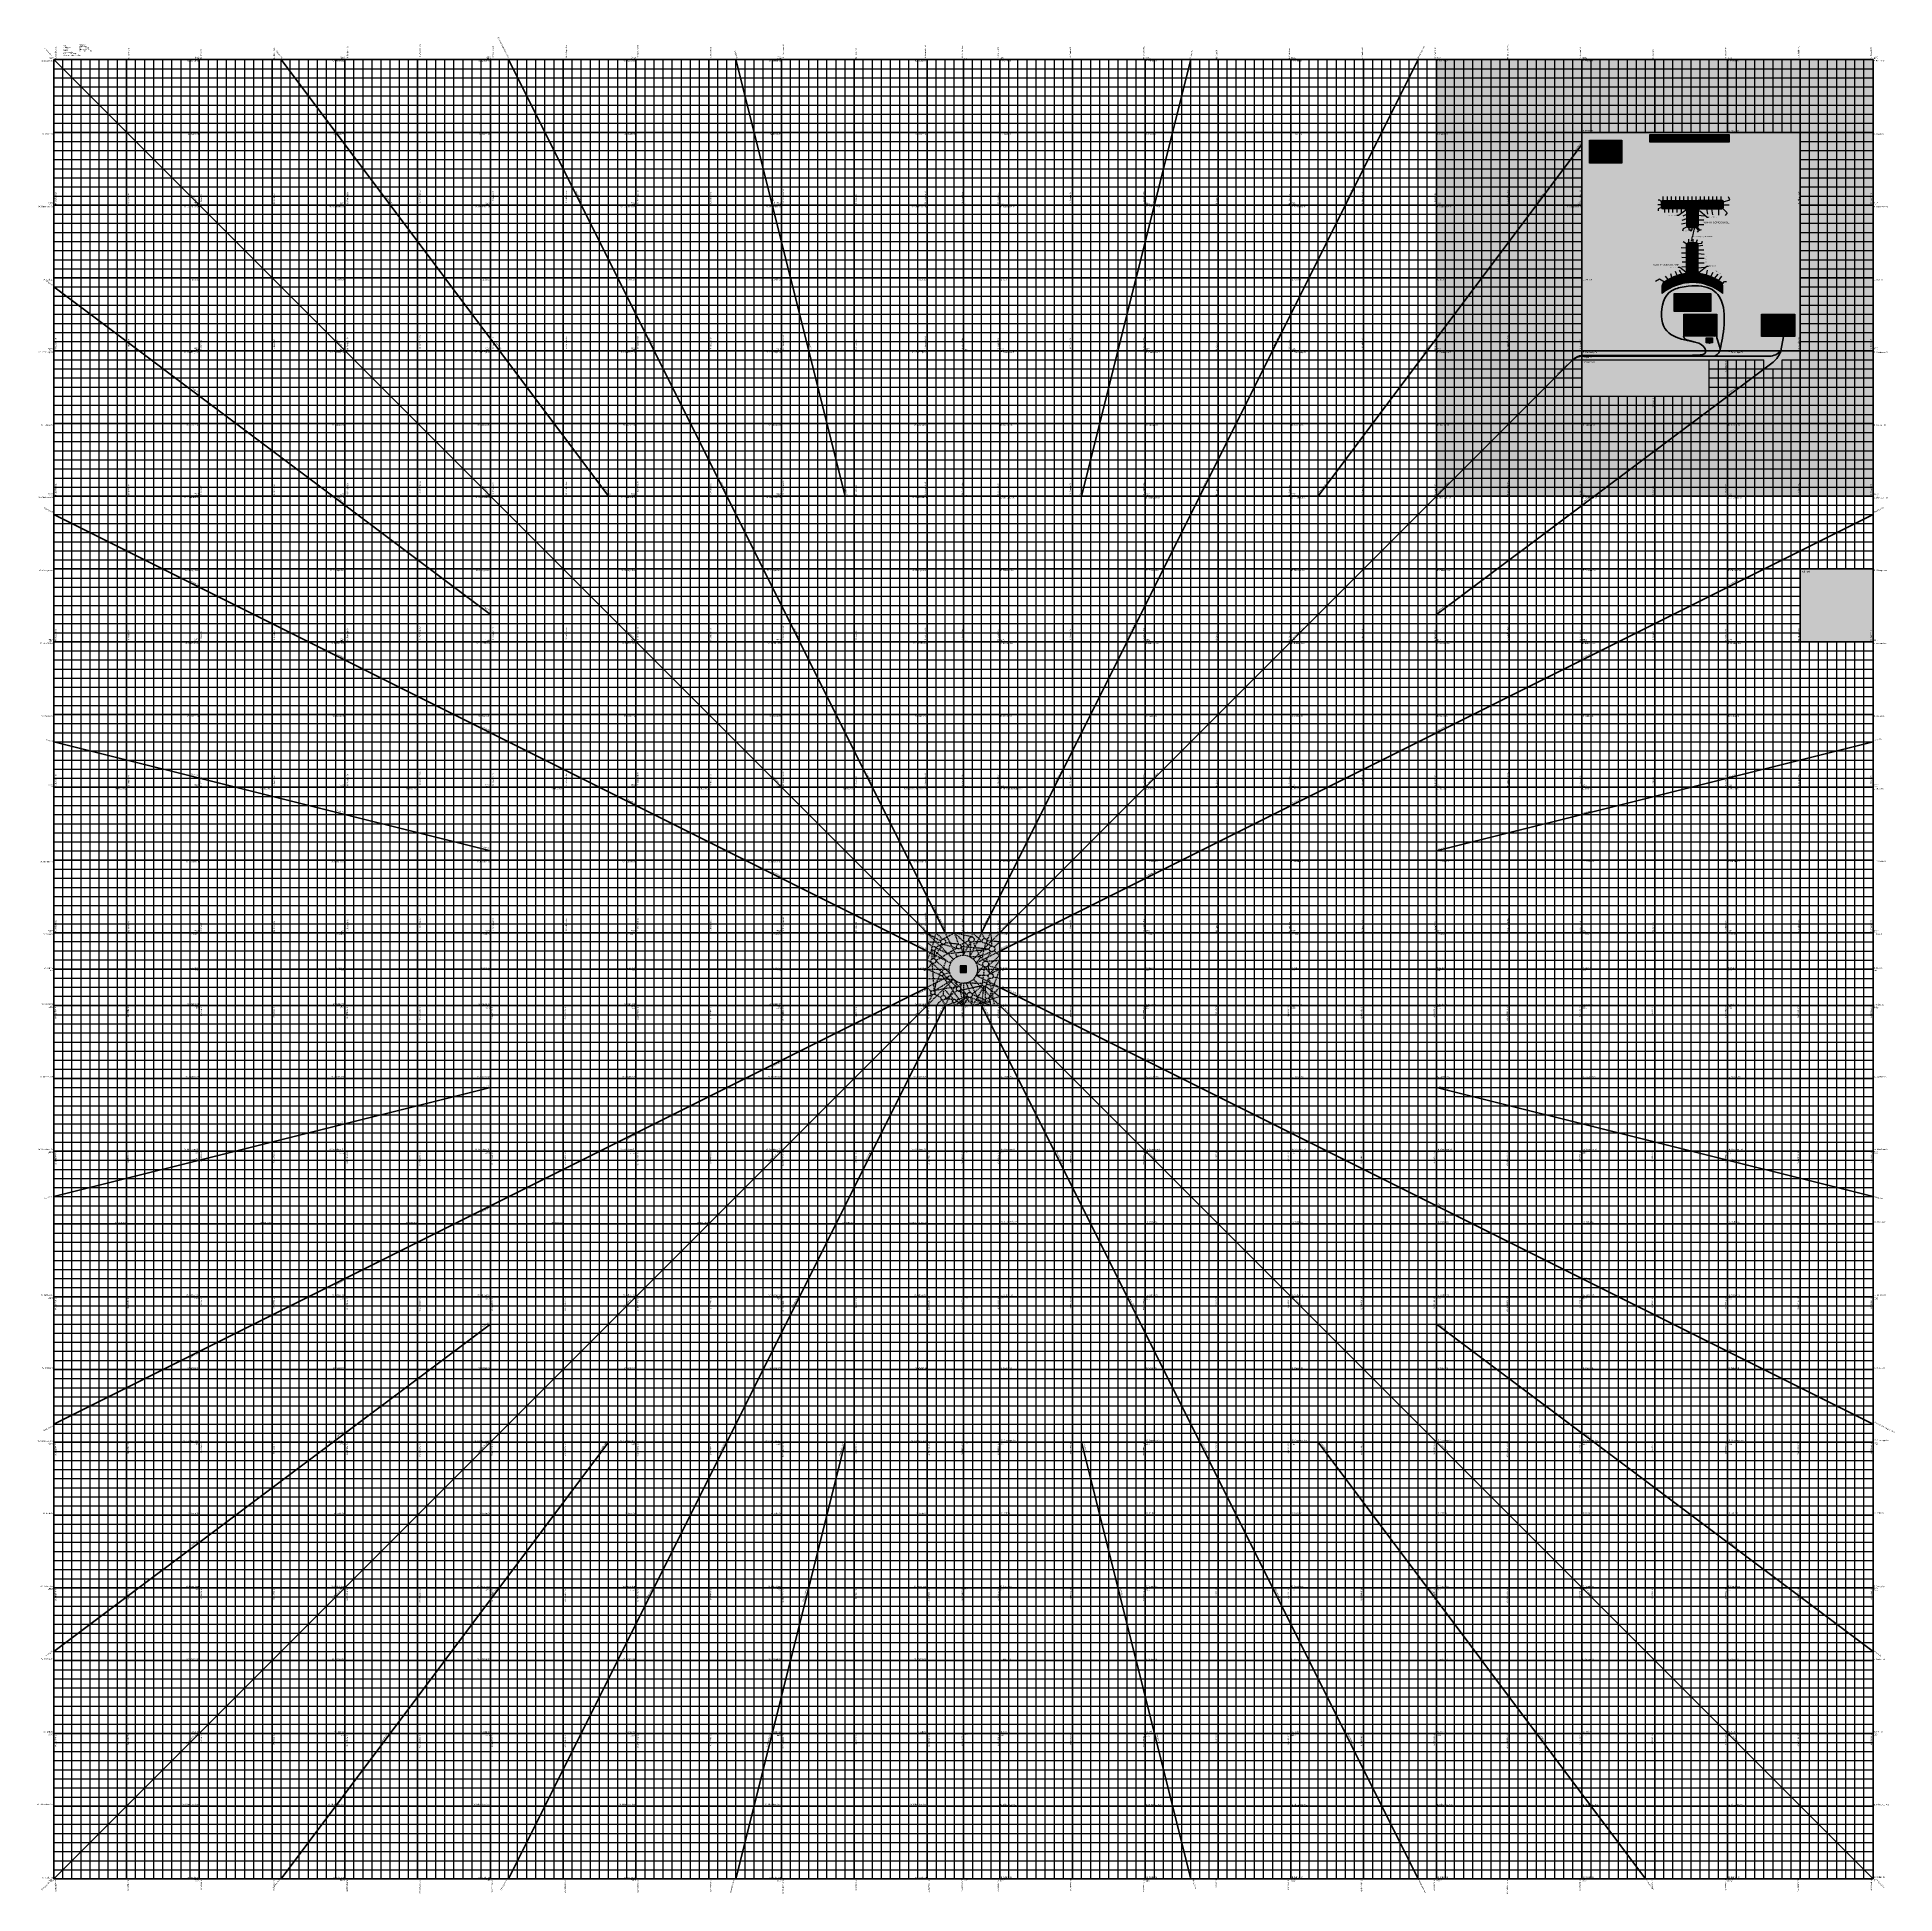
# Model space of a CAD drawing. Header units: inches. Extents: x -196 to 213, y -195 to 213.
import ezdxf
from ezdxf import colors
from ezdxf.entities.mleader import LeaderData, LeaderLine
from ezdxf.math import Vec2, Vec3

# ---------------------------------------------------------------- set-up
doc = ezdxf.new("R2010")
doc.units = ezdxf.units.IN
doc.header["$MEASUREMENT"] = 0
doc.linetypes.add('DASHED2', pattern=[0.375, 0.25, -0.125])
for name, color, linetype, lineweight, true_color in [('buildings', 7, 'Continuous', 30, 0xe7cf7e), ('concrete-stone', 7, 'Continuous', 30, 0xcccccc), ('grass', 7, 'Continuous', 30, 0x42cd13)]:
    doc.layers.add(name, color=color, linetype=linetype, lineweight=lineweight, true_color=true_color)
for name, color, linetype, lineweight in [('dia-major-st', 7, 'Continuous', 80), ('features', 7, 'Continuous', 25), ('streets-major', 7, 'Continuous', 80), ('streets-minor', 7, 'Continuous', 30), ('text', 7, 'Continuous', 30), ('walking-path-major', 7, 'DASHED2', 25), ('walking-paths', 7, 'DASHED2', 25), ('zone-commercial', 4, 'Continuous', 0), ('zone-manufacturing', 181, 'Continuous', 0)]:
    doc.layers.add(name, color=color, linetype=linetype, lineweight=lineweight)
doc.layers.add('text-notes', color=7, linetype='Continuous', lineweight=15, plot=False)
doc.styles.get("Standard").update_dxf_attribs({"font": 'arial.ttf'})

msp = doc.modelspace()

# ---------------------------------------------------------------- hatches: boundary and pattern name
at = {"layer": 'buildings', "transparency": 33554687}
h = msp.add_hatch(dxfattribs=at)
h.set_pattern_fill('ANSI31', color=256)
h.paths.add_polyline_path([(152.74, 190.3), (145.63, 190.3), (145.63, 185.25), (152.74, 185.25)])
h = msp.add_hatch(dxfattribs=at)
h.set_pattern_fill('ANSI31', color=256)
h.paths.add_polyline_path([(176.39, 191.51), (158.94, 191.51), (158.94, 189.82), (176.39, 189.82)])
h = msp.add_hatch(dxfattribs=at)
h.set_pattern_fill('ANSI31', color=256)
h.paths.add_polyline_path([(175.13, 176.75, 0.381343), (174.87, 177.03), (169.57, 177.03), (167.01, 177.03), (161.71, 177.03, 0.381343), (161.46, 176.75), (161.46, 175.48, 0.362904), (161.82, 175.18), (166.45, 175.18, -0.347757), (167.01, 174.73), (167.01, 171.48, 0.36616), (167.53, 171.05), (169.06, 171.05, 0.36616), (169.57, 171.48), (169.57, 174.73, -0.347757), (170.14, 175.18), (174.77, 175.18, 0.362904), (175.13, 175.48)])
h = msp.add_hatch(dxfattribs=at)
h.set_pattern_fill('ANSI31', color=256)
h.paths.add_polyline_path([(169.92, 160.96, -0.371287), (169.57, 161.36), (169.57, 167.31, 0.36616), (169.06, 167.75), (167.53, 167.75, 0.36616), (167.01, 167.31), (167.01, 161.36, -0.371287), (166.67, 160.96, 0.126525), (161.87, 158.89, 0.18416), (161.64, 158.3), (161.64, 156.59, -0.357541), (174.94, 156.59), (174.94, 158.3, 0.18416), (174.72, 158.89, 0.126525)])
h = msp.add_hatch(dxfattribs=at)
h.set_pattern_fill('ANSI31', color=256)
h.paths.add_polyline_path([(172.36, 156.55), (164.29, 156.55), (164.29, 152.6), (172.36, 152.6)])
h = msp.add_hatch(dxfattribs=at)
h.set_pattern_fill('ANSI31', color=256)
h.set_pattern_definition([(45, (1.39545, -0.51898), (-0.08838835, 0.08838835), [])])
h.paths.add_polyline_path([(173.62, 147.2), (173.62, 152.01), (166.36, 152.01), (166.36, 147.2)])
h = msp.add_hatch(dxfattribs=at)
h.set_pattern_fill('ANSI31', color=256)
h.paths.add_polyline_path([(190.82, 152.03), (183.49, 152.03), (183.49, 147.13), (190.82, 147.13)])
h = msp.add_hatch(dxfattribs=at)
h.set_pattern_fill('ANSI31', color=256)
h.paths.add_polyline_path([(172.7, 146.8), (171.27, 146.8), (171.27, 145.72), (172.7, 145.72)])
at = {"layer": 'concrete-stone', "transparency": 33554551}
h = msp.add_hatch(color=256, dxfattribs=at)
h.dxf.hatch_style = 1
h.paths.add_polyline_path([(149.65, 175.87), (148, 175.87), (148, 146), (149.65, 146)])
h.paths.add_polyline_path([(157.3, 180.35), (178.7, 180.35), (178.7, 146), (180.35, 146), (180.35, 180.35), (186.35, 180.35), (186.35, 153.94), (188, 153.94), (188, 180.35), (190, 180.35), (190, 182), (188, 182), (188, 186.35), (190, 186.35), (190, 188), (188, 188), (188, 190), (186.35, 190), (186.35, 188), (180.35, 188), (180.35, 190), (178.7, 190), (178.7, 188), (161.78, 188), (161.78, 186.35), (178.7, 186.35), (178.7, 182), (157.3, 182), (157.3, 190), (155.65, 190), (155.65, 188), (155.65, 186.35), (155.65, 182), (149.65, 182), (148, 182), (146, 182), (146, 180.35), (155.65, 180.35), (155.65, 146), (157.3, 146)])
h.paths.add_polyline_path([(180.35, 182), (180.35, 186.35), (186.35, 186.35), (186.35, 182)], flags=16)
at = {"layer": 'concrete-stone', "transparency": 33554544}
h = msp.add_hatch(color=256, dxfattribs=at)
h.dxf.hatch_style = 1
h.paths.add_polyline_path([(4.9, 8, 1), (11.1, 8, 1)])
h.paths.add_polyline_path([(7.28, 8.72), (8.72, 8.72), (8.72, 7.28), (7.28, 7.28)], flags=16)
h.paths.add_polyline_path([(12.24, 9.12, 1), (13.54, 9.12, 1)])
h.paths.add_polyline_path([(12.22, 10.8, 1), (11.66, 10.8, 1)])
h.paths.add_polyline_path([(14.91, 12.47, 1), (13.68, 12.47, 1)])
h.paths.add_polyline_path([(13.46, 6.49, 1), (14.57, 6.49, 1)])
h.paths.add_polyline_path([(12.13, 4.7, 1), (13.1, 4.7, 1)])
h.paths.add_polyline_path([(8.83, 2.34, 1), (9.96, 2.34, 1)])
h.paths.add_polyline_path([(7.41, 3.71, 1), (6.45, 3.71, 1)])
h.paths.add_polyline_path([(13.8, 1.18, 1), (12.86, 1.18, 1)])
h.paths.add_polyline_path([(5.62, 1.01, 1), (6.4, 1.01, 1)])
h.paths.add_polyline_path([(4.08, 1.74, 1), (3.05, 1.74, 1)])
h.paths.add_polyline_path([(1.76, 2.86, 1), (0.82, 2.86, 1)])
h.paths.add_polyline_path([(2.81, 6.95, 1), (3.61, 6.95, 1)])
h.paths.add_polyline_path([(0.88, 9.81, 1), (1.95, 9.81, 1)])
h.paths.add_polyline_path([(1.03, 12.56, 1), (1.95, 12.56, 1)])
h.paths.add_polyline_path([(3.02, 14.07, 1), (4.1, 14.07, 1)])
h.paths.add_polyline_path([(6.45, 12.97, 1), (7.49, 12.97, 1)])
h.paths.add_polyline_path([(10.38, 14.53, 1), (9.21, 14.53, 1)])
h.paths.add_polyline_path([(13.18, 14.23, 1), (12.12, 14.23, 1)])
at = {"layer": 'concrete-stone', "transparency": 33554613}
h = msp.add_hatch(color=256, dxfattribs=at)
h.dxf.hatch_style = 1
h.paths.add_polyline_path([(8.72, 8.72), (7.28, 8.72), (7.28, 7.28), (8.72, 7.28)])
at = {"layer": 'grass', "transparency": 33554579}
h = msp.add_hatch(color=256, dxfattribs=at)
h.dxf.hatch_style = 1
h.paths.add_polyline_path([(0, 0), (16, 0), (16, 16), (0, 16)])
h.paths.add_polyline_path([(2.81, 6.95, -1), (3.61, 6.95, -1)], flags=16)
h.paths.add_polyline_path([(1.76, 2.86, -1), (0.82, 2.86, -1)], flags=16)
h.paths.add_polyline_path([(0.88, 9.81, -1), (1.95, 9.81, -1)], flags=16)
h.paths.add_polyline_path([(4.08, 1.74, -1), (3.05, 1.74, -1)], flags=16)
h.paths.add_polyline_path([(4.9, 8, -1), (11.1, 8, -1)], flags=16)
h.paths.add_polyline_path([(7.41, 3.71, -1), (6.45, 3.71, -1)], flags=16)
h.paths.add_polyline_path([(6.4, 1.01, -1), (5.62, 1.01, -1)], flags=16)
h.paths.add_polyline_path([(7.28, 7.28), (7.28, 8.72), (8.72, 8.72), (8.72, 7.28)], flags=0)
h.paths.add_polyline_path([(1.03, 12.56, -1), (1.95, 12.56, -1)], flags=16)
h.paths.add_polyline_path([(9.96, 2.34, -1), (8.83, 2.34, -1)], flags=16)
h.paths.add_polyline_path([(3.02, 14.07, -1), (4.1, 14.07, -1)], flags=16)
h.paths.add_polyline_path([(6.45, 12.97, -1), (7.49, 12.97, -1)], flags=16)
h.paths.add_polyline_path([(13.1, 4.7, -1), (12.13, 4.7, -1)], flags=16)
h.paths.add_polyline_path([(12.24, 9.12, -1), (13.54, 9.12, -1)], flags=16)
h.paths.add_polyline_path([(11.66, 10.8, -1), (12.22, 10.8, -1)], flags=16)
h.paths.add_polyline_path([(9.21, 14.53, -1), (10.38, 14.53, -1)], flags=16)
h.paths.add_polyline_path([(13.46, 6.49, -1), (14.57, 6.49, -1)], flags=16)
h.paths.add_polyline_path([(13.8, 1.18, -1), (12.86, 1.18, -1)], flags=16)
h.paths.add_polyline_path([(12.12, 14.23, -1), (13.18, 14.23, -1)], flags=16)
h.paths.add_polyline_path([(13.68, 12.47, -1), (14.91, 12.47, -1)], flags=16)
at = {"layer": 'zone-commercial', "transparency": 33554559}
h = msp.add_hatch(color=256, dxfattribs=at)
h.dxf.hatch_style = 1
h.paths.add_polyline_path([(208, 208), (112, 208), (112, 112), (208, 112)])
h.paths.add_polyline_path([(144, 192), (192, 192), (192, 144), (144, 144)], flags=16)
h.paths.add_polyline_path([(144, 142), (172, 142), (172, 134), (144, 134)], flags=16)
at = {"layer": 'zone-manufacturing', "transparency": 33554559}
h = msp.add_hatch(color=256, dxfattribs=at)
h.dxf.hatch_style = 1
h.paths.add_polyline_path([(192, 192), (144, 192), (144, 144), (192, 144)])
h = msp.add_hatch(color=256, dxfattribs=at)
h.dxf.hatch_style = 1
h.paths.add_polyline_path([(172, 142), (144, 142), (144, 134), (172, 134)])
h = msp.add_hatch(color=256, dxfattribs=at)
h.dxf.hatch_style = 1
h.paths.add_polyline_path([(208, 96), (192, 96), (192, 80), (208, 80)])

# ---------------------------------------------------------------- linework, layer by layer
at = {"layer": 'buildings'}
for p, q in [((161.46, 176.05), (160.7, 176.05)), ((161.12, 177.06), (160.73, 177.06)), ((161.46, 176.75), (161.12, 177.06)), ((161.46, 175.48), (161.46, 176.75)), ((161.71, 177.03), (167.01, 177.03)), ((161.87, 177.03), (161.87, 177.93)), ((162.78, 177.03), (162.78, 177.93)), ((163.69, 177.03), (163.69, 177.93)), ((164.6, 177.03), (164.6, 177.93)), ((165.5, 177.03), (165.5, 177.93)), ((166.41, 177.03), (166.41, 177.93)), ((167.01, 177.03), (169.57, 177.03)), ((167.32, 177.03), (167.32, 177.93)), ((168.23, 177.03), (168.23, 177.93)), ((169.14, 177.03), (169.14, 177.93)), ((174.87, 177.03), (169.57, 177.03)), ((170.05, 177.03), (170.05, 177.93)), ((170.95, 177.03), (170.95, 177.93)), ((171.86, 177.03), (171.86, 177.93)), ((172.77, 177.03), (172.77, 177.93)), ((173.68, 177.03), (173.68, 177.93)), ((174.59, 177.03), (174.59, 177.93)), ((175.13, 176.75), (176.49, 177.18)), ((175.13, 175.48), (175.13, 176.75)), ((175.13, 176.06), (176.38, 176.06)), ((176.49, 177.18), (176.19, 177.83)), ((161.46, 175.48), (160.77, 175.16)), ((160.77, 175.16), (160.77, 174.74)), ((166.45, 175.18), (161.82, 175.18)), ((162.15, 175.18), (162.15, 174.37)), ((163.02, 175.18), (163.02, 174.37)), ((163.91, 175.18), (163.91, 174.37)), ((164.84, 175.18), (164.84, 174.37)), ((165.79, 175.18), (165.79, 174.37)), ((167.01, 172.03), (165.91, 171.81)), ((167.01, 172.98), (165.97, 172.62)), ((167.01, 173.97), (166.15, 173.57)), ((167.01, 174.73), (167.01, 171.48)), ((169.57, 174.73), (169.57, 171.48)), ((169.57, 173.81), (170.9, 173.62)), ((169.57, 172.74), (170.78, 172.74)), ((169.57, 171.76), (170.76, 171.76)), ((170.14, 175.18), (174.77, 175.18)), ((171.36, 175.18), (171.57, 174.01)), ((172.47, 175.18), (172.72, 173.85)), ((174.01, 175.18), (174.01, 173.81)), ((174.97, 175.24), (175.91, 174.34)), ((175.91, 174.34), (175.5, 173.74)), ((166.27, 170.82), (166.08, 170.29)), ((167.04, 167.42), (166.22, 167.95)), ((167.15, 171.21), (166.27, 170.82)), ((167.53, 171.05), (169.06, 171.05)), ((167.53, 171.05), (167.53, 170.6)), ((167.53, 170.6), (168.26, 170.6)), ((167.53, 167.75), (167.53, 168.51)), ((167.53, 167.75), (169.06, 167.75)), ((168.26, 170.6), (168.26, 171.05)), ((168.48, 167.75), (168.48, 168.53)), ((169.06, 171.05), (169.63, 170.39)), ((169.12, 167.74), (169.37, 168.46)), ((169.32, 171.12), (169.84, 170.46)), ((169.63, 170.39), (169.33, 170.04)), ((169.47, 167.54), (170.36, 167.65)), ((169.84, 170.46), (170.25, 170.67)), ((170.36, 167.65), (170.48, 168.09)), ((167.01, 166.51), (165.84, 166.63)), ((167.01, 165.47), (165.85, 165.47)), ((167.01, 164.44), (165.93, 164.52)), ((167.01, 163.46), (166.03, 163.46)), ((167.01, 161.36), (167.01, 167.31)), ((169.57, 161.36), (169.57, 167.31)), ((169.57, 167.07), (170.56, 167.21)), ((169.57, 166.19), (170.8, 166.19)), ((169.57, 165.35), (170.84, 165.21)), ((169.57, 164.34), (170.87, 164.34)), ((161.01, 159.75), (160.13, 159.23)), ((162.12, 159.08), (161.01, 159.75)), ((162.97, 159.64), (162.35, 160.37)), ((163.76, 160.06), (163.55, 160.93)), ((164.9, 160.52), (164.54, 161.41)), ((165.97, 160.83), (165.44, 161.72)), ((167.01, 162.36), (165.99, 162.46)), ((169.57, 163.3), (170.89, 163.3)), ((169.57, 162.23), (170.99, 162.33)), ((171.35, 160.63), (171.57, 161.68)), ((172.31, 160.29), (172.84, 161.29)), ((173.16, 159.89), (173.95, 160.81)), ((174.04, 159.37), (174.74, 160.39)), ((161.64, 156.59), (161.64, 158.3)), ((174.87, 158.66), (175.31, 159.23)), ((174.94, 156.59), (174.94, 158.3)), ((175.31, 159.23), (175.81, 159.23))]:
    msp.add_line(p, q, dxfattribs=at)
for points in [[(145.63, 190.3), (152.74, 190.3), (152.74, 185.25), (145.63, 185.25)], [(158.94, 191.51), (176.39, 191.51), (176.39, 189.82), (158.94, 189.82)], [(164.29, 156.55), (172.36, 156.55), (172.36, 152.6), (164.29, 152.6)], [(166.36, 152.01), (173.62, 152.01), (173.62, 147.2), (166.36, 147.2)], [(183.49, 152.03), (190.82, 152.03), (190.82, 147.13), (183.49, 147.13)], [(171.27, 146.8), (172.7, 146.8), (172.7, 145.72), (171.27, 145.72)]]:
    msp.add_lwpolyline(points, close=True, dxfattribs=at)
for centre, radius, start, end in [((161.74, 176.75), 0.287, 96.504, 180), ((174.84, 176.75), 0.287, 0, 83.496), ((161.82, 175.54), 0.367, 190.2159, 270), ((166.45, 174.6), 0.579, 13.2981, 90), ((170.14, 174.6), 0.579, 90, 166.7019), ((174.77, 175.54), 0.367, 270, 349.7841), ((167.53, 171.57), 0.524, 189.5571, 270), ((167.53, 167.22), 0.524, 90, 170.4429), ((169.06, 171.57), 0.524, 270, 350.4429), ((169.06, 167.22), 0.524, 9.5571, 90), ((168.29, 150.6), 10.49, 98.8887, 127.7622), ((166.61, 161.36), 0.405, 278.5228, 360), ((169.98, 161.36), 0.405, 180, 261.4772), ((168.29, 150.6), 10.49, 52.2378, 81.1113), ((168.29, 148.47), 10.49, 50.6519, 129.3481), ((162.54, 158.3), 0.895, 138.2613, 180), ((174.05, 158.3), 0.895, 360, 41.7387)]:
    msp.add_arc(centre, radius, start, end, dxfattribs=at)
at = {"layer": 'dia-major-st'}
for p, q in [((0, 16), (-192, 208)), ((-70, 112), (-142, 208)), ((4, 16), (-92, 208)), ((-42, 208), (-18, 112)), ((12, 16), (108, 208)), ((34, 112), (58, 208)), ((86, 112), (144, 189.33)), ((-192, 158), (-96, 86)), ((16, 16), (142, 142)), ((186, 141.5), (112, 86)), ((0, 12), (-192, 108)), ((16, 12), (208, 108)), ((-192, 58), (-96, 34)), ((208, 58), (112, 34)), ((0, 4), (-192, -92)), ((0, 0), (-192, -192)), ((4, 0), (-92, -192)), ((12, 0), (108, -192)), ((16, 4), (208, -92)), ((16, 0), (208, -192)), ((-96, -18), (-192, -42)), ((112, -18), (208, -42)), ((-96, -70), (-192, -142)), ((112, -70), (208, -142)), ((-142, -192), (-70, -96)), ((-42, -192), (-18, -96)), ((34, -96), (58, -192)), ((158, -192), (86, -96))]:
    msp.add_line(p, q, dxfattribs=at)
at = {"layer": 'features'}
msp.add_lwpolyline([(8.72, 8.72), (7.28, 8.72), (7.28, 7.28), (8.72, 7.28)], close=True, dxfattribs=at)
at = {"layer": 'streets-major'}
for p, q in [((-192, 208), (-92, 208)), ((-192, 108), (-192, 208)), ((-176, -192), (-176, 208)), ((-160, -192), (-160, 208)), ((-144, -192), (-144, 208)), ((-128, -192), (-128, 208)), ((-112, -192), (-112, 208)), ((-96, -192), (-96, 208)), ((-92, 208), (8, 208)), ((-80, -192), (-80, 208)), ((-64, -192), (-64, 208)), ((-48, -192), (-48, 208)), ((-32, -192), (-32, 208)), ((-16, -192), (-16, 208)), ((0, 16), (0, 208)), ((8, 16), (8, 208)), ((8, 208), (108, 208)), ((16, 16), (16, 208)), ((32, -192), (32, 208)), ((48, -192), (48, 208)), ((64, -192), (64, 208)), ((80, -192), (80, 208)), ((96, -192), (96, 208)), ((108, 208), (208, 208)), ((112, -192), (112, 208)), ((128, -192), (128, 208)), ((144, 144), (144, 208)), ((160, 192), (160, 208)), ((176, 192), (176, 208)), ((192, -192), (192, 208)), ((208, 108), (208, 208)), ((-192, 192), (208, 192)), ((-192, 176), (144, 176)), ((192, 176), (208, 176)), ((-192, 160), (144, 160)), ((192, 160), (208, 160)), ((187.74, 144), (188.31, 147.13)), ((-192, 144), (208, 144)), ((144, -192), (144, 144)), ((144, 142.94), (168.33, 143)), ((166.95, 146.4), (168.91, 145.84)), ((174.27, 144.95), (173.78, 146.39)), ((144, 142.8), (172.75, 142.8)), ((172.75, 142.8), (185.2, 142.8)), ((176, -192), (176, 142)), ((160, -192), (160, 134)), ((-192, 128), (208, 128)), ((-192, 112), (208, 112)), ((-192, 8), (-192, 108)), ((208, 8), (208, 108)), ((-192, 96), (208, 96)), ((-192, 80), (208, 80)), ((-192, 64), (208, 64)), ((-192, 48), (208, 48)), ((-192, 32), (208, 32)), ((0, 16), (-192, 16)), ((16, 16), (0, 16)), ((0, 16), (0, 0)), ((16, 0), (16, 16)), ((16, 16), (208, 16)), ((0, 8), (-192, 8)), ((-192, -92), (-192, 8)), ((16, 8), (208, 8)), ((208, -92), (208, 8)), ((0, 0), (-192, 0)), ((0, 0), (16, 0)), ((0, 0), (0, -192)), ((8, 0), (8, -192)), ((16, 0), (208, 0)), ((16, 0), (16, -192)), ((-192, -16), (208, -16)), ((-192, -32), (208, -32)), ((-192, -48), (208, -48)), ((-192, -64), (208, -64)), ((-192, -80), (208, -80)), ((-192, -192), (-192, -92)), ((208, -192), (208, -92)), ((-192, -96), (208, -96)), ((-192, -112), (208, -112)), ((-192, -128), (208, -128)), ((-192, -144), (208, -144)), ((-192, -160), (208, -160)), ((-192, -176), (208, -176)), ((-192, -192), (-92, -192)), ((-92, -192), (8, -192)), ((8, -192), (108, -192)), ((108, -192), (208, -192))]:
    msp.add_line(p, q, dxfattribs=at)
for centre, radius, start, end in [((167.18, 147.2), 0.828, 180, 253.8704), ((175.71, 147.2), 2.09, 180, 202.5881), ((168.29, 160.61), 17.61, 270.1483, 277.3429), ((169.01, 143.48), 2.25, 13.3699, 73.1654), ((170.47, 143.88), 0.738, 275.5493, 9.4796), ((172.75, 144.42), 1.62, 270, 345.0031), ((172.6, 144.41), 1.76, 346.4421, 17.8281), ((185.2, 146.08), 3.28, 270, 320.6443), ((183.09, 145.38), 4.85, 306.8699, 343.4873), ((144.29, 139.71), 3.24, 95.2076, 135), ((144.23, 139.32), 3.48, 93.7892, 129.8136)]:
    msp.add_arc(centre, radius, start, end, dxfattribs=at)
msp.add_open_spline([(174.31, 144), (174.8, 145.96), (177.06, 156.56), (169.86, 159.19), (162.01, 156.87), (160.17, 146.56), (166.63, 146.54), (169.66, 145.63)], degree=3, knots=[1.251793, 1.251793, 1.251793, 1.251793, 12.849927, 23.260739, 25.136458, 28.723553, 36.973435, 36.973435, 36.973435, 36.973435], dxfattribs=at)
at = {"layer": 'streets-minor'}
for p, q in [((-192, 206), (208, 206)), ((-190, -192), (-190, 208)), ((-188, -192), (-188, 208)), ((-186, -192), (-186, 208)), ((-184, -192), (-184, 208)), ((-182, -192), (-182, 208)), ((-180, -192), (-180, 208)), ((-178, -192), (-178, 208)), ((-174, -192), (-174, 208)), ((-172, -192), (-172, 208)), ((-170, -192), (-170, 208)), ((-168, -192), (-168, 208)), ((-166, -192), (-166, 208)), ((-164, -192), (-164, 208)), ((-162, -192), (-162, 208)), ((-158, -192), (-158, 208)), ((-156, -192), (-156, 208)), ((-154, -192), (-154, 208)), ((-152, -192), (-152, 208)), ((-150, -192), (-150, 208)), ((-148, -192), (-148, 208)), ((-146, -192), (-146, 208)), ((-142, -192), (-142, 208)), ((-140, -192), (-140, 208)), ((-138, -192), (-138, 208)), ((-136, -192), (-136, 208)), ((-134, -192), (-134, 208)), ((-132, -192), (-132, 208)), ((-130, -192), (-130, 208)), ((-126, -192), (-126, 208)), ((-124, -192), (-124, 208)), ((-122, -192), (-122, 208)), ((-120, -192), (-120, 208)), ((-118, -192), (-118, 208)), ((-116, -192), (-116, 208)), ((-114, -192), (-114, 208)), ((-110, -192), (-110, 208)), ((-108, -192), (-108, 208)), ((-106, -192), (-106, 208)), ((-104, -192), (-104, 208)), ((-102, -192), (-102, 208)), ((-100, -192), (-100, 208)), ((-98, -192), (-98, 208)), ((-94, -192), (-94, 208)), ((-92, -192), (-92, 208)), ((-90, -192), (-90, 208)), ((-88, -192), (-88, 208)), ((-86, -192), (-86, 208)), ((-84, -192), (-84, 208)), ((-82, -192), (-82, 208)), ((-78, -192), (-78, 208)), ((-76, -192), (-76, 208)), ((-74, -192), (-74, 208)), ((-72, -192), (-72, 208)), ((-70, -192), (-70, 208)), ((-68, -192), (-68, 208)), ((-66, -192), (-66, 208)), ((-62, -192), (-62, 208)), ((-60, -192), (-60, 208)), ((-58, -192), (-58, 208)), ((-56, -192), (-56, 208)), ((-54, -192), (-54, 208)), ((-52, -192), (-52, 208)), ((-50, -192), (-50, 208)), ((-46, -192), (-46, 208)), ((-44, -192), (-44, 208)), ((-42, -192), (-42, 208)), ((-40, -192), (-40, 208)), ((-38, -192), (-38, 208)), ((-36, -192), (-36, 208)), ((-34, -192), (-34, 208)), ((-30, -192), (-30, 208)), ((-28, -192), (-28, 208)), ((-26, -192), (-26, 208)), ((-24, -192), (-24, 208)), ((-22, -192), (-22, 208)), ((-20, -192), (-20, 208)), ((-18, -192), (-18, 208)), ((-14, -192), (-14, 208)), ((-12, -192), (-12, 208)), ((-10, -192), (-10, 208)), ((-8, -192), (-8, 208)), ((-6, -192), (-6, 208)), ((-4, -192), (-4, 208)), ((-2, -192), (-2, 208)), ((2, 16), (2, 208)), ((4, 16), (4, 208)), ((6, 16), (6, 208)), ((10, 16), (10, 208)), ((12, 16), (12, 208)), ((14, 16), (14, 208)), ((18, -192), (18, 208)), ((20, -192), (20, 208)), ((22, -192), (22, 208)), ((24, -192), (24, 208)), ((26, -192), (26, 208)), ((28, -192), (28, 208)), ((30, -192), (30, 208)), ((34, -192), (34, 208)), ((36, -192), (36, 208)), ((38, -192), (38, 208)), ((40, -192), (40, 208)), ((42, -192), (42, 208)), ((44, -192), (44, 208)), ((46, -192), (46, 208)), ((50, -192), (50, 208)), ((52, -192), (52, 208)), ((54, -192), (54, 208)), ((56, -192), (56, 208)), ((58, -192), (58, 208)), ((60, -192), (60, 208)), ((62, -192), (62, 208)), ((66, -192), (66, 208)), ((68, -192), (68, 208)), ((70, -192), (70, 208)), ((72, -192), (72, 208)), ((74, -192), (74, 208)), ((76, -192), (76, 208)), ((78, -192), (78, 208)), ((82, -192), (82, 208)), ((84, -192), (84, 208)), ((86, -192), (86, 208)), ((88, -192), (88, 208)), ((90, -192), (90, 208)), ((92, -192), (92, 208)), ((94, -192), (94, 208)), ((98, -192), (98, 208)), ((100, -192), (100, 208)), ((102, -192), (102, 208)), ((104, -192), (104, 208)), ((106, -192), (106, 208)), ((108, -192), (108, 208)), ((110, -192), (110, 208)), ((114, -192), (114, 208)), ((116, -192), (116, 208)), ((118, -192), (118, 208)), ((120, -192), (120, 208)), ((122, -192), (122, 208)), ((124, -192), (124, 208)), ((126, -192), (126, 208)), ((130, -192), (130, 208)), ((132, -192), (132, 208)), ((134, -192), (134, 208)), ((136, -192), (136, 208)), ((138, -192), (138, 208)), ((140, -192), (140, 208)), ((142, -192), (142, 208)), ((146, 192), (146, 208)), ((148, 192), (148, 208)), ((150, 192), (150, 208)), ((152, 192), (152, 208)), ((154, 192), (154, 208)), ((156, 192), (156, 208)), ((158, 192), (158, 208)), ((162, 192), (162, 208)), ((164, 192), (164, 208)), ((166, 192), (166, 208)), ((168, 192), (168, 208)), ((170, 192), (170, 208)), ((172, 192), (172, 208)), ((174, 192), (174, 208)), ((178, 192), (178, 208)), ((180, 192), (180, 208)), ((182, 192), (182, 208)), ((184, 192), (184, 208)), ((186, 192), (186, 208)), ((188, 192), (188, 208)), ((190, 192), (190, 208)), ((194, 96), (194, 208)), ((196, 96), (196, 208)), ((198, 96), (198, 208)), ((200, 96), (200, 208)), ((202, 96), (202, 208)), ((204, 96), (204, 208)), ((206, 96), (206, 208)), ((-192, 204), (208, 204)), ((-192, 202), (208, 202)), ((-192, 200), (208, 200)), ((-192, 198), (208, 198)), ((-192, 196), (208, 196)), ((-192, 194), (208, 194)), ((-192, 190), (144, 190)), ((-192, 188), (144, 188)), ((192, 190), (208, 190)), ((192, 188), (208, 188)), ((-192, 186), (144, 186)), ((-192, 184), (144, 184)), ((192, 186), (208, 186)), ((192, 184), (208, 184)), ((-192, 182), (144, 182)), ((-192, 180), (144, 180)), ((192, 182), (208, 182)), ((192, 180), (208, 180)), ((-192, 178), (144, 178)), ((192, 178), (208, 178)), ((-192, 174), (144, 174)), ((-192, 172), (144, 172)), ((192, 174), (208, 174)), ((192, 172), (208, 172)), ((-192, 170), (144, 170)), ((-192, 168), (144, 168)), ((192, 170), (208, 170)), ((192, 168), (208, 168)), ((-192, 166), (144, 166)), ((-192, 164), (144, 164)), ((192, 166), (208, 166)), ((192, 164), (208, 164)), ((-192, 162), (144, 162)), ((192, 162), (208, 162)), ((-192, 158), (144, 158)), ((-192, 156), (144, 156)), ((192, 158), (208, 158)), ((192, 156), (208, 156)), ((-192, 154), (144, 154)), ((-192, 152), (144, 152)), ((192, 154), (208, 154)), ((192, 152), (208, 152)), ((-192, 150), (144, 150)), ((-192, 148), (144, 148)), ((192, 150), (208, 150)), ((192, 148), (208, 148)), ((-192, 146), (144, 146)), ((192, 146), (208, 146)), ((-192, 142), (184, 142)), ((-192, 140), (144, 140)), ((172, -192), (172, 142)), ((172, 140), (208, 140)), ((174, -192), (174, 142)), ((178, -192), (178, 142)), ((180, -192), (180, 142)), ((182, -192), (182, 142)), ((184, -192), (184, 142)), ((186, -192), (186, 140)), ((188, -192), (188, 142)), ((188, 142), (208, 142)), ((190, -192), (190, 142)), ((-192, 138), (144, 138)), ((-192, 136), (144, 136)), ((172, 138), (208, 138)), ((172, 136), (208, 136)), ((-192, 134), (208, 134)), ((-192, 132), (208, 132)), ((146, -192), (146, 134)), ((148, -192), (148, 134)), ((150, -192), (150, 134)), ((152, -192), (152, 134)), ((154, -192), (154, 134)), ((156, -192), (156, 134)), ((158, -192), (158, 134)), ((162, -192), (162, 134)), ((164, -192), (164, 134)), ((166, -192), (166, 134)), ((168, -192), (168, 134)), ((170, -192), (170, 134)), ((-192, 130), (208, 130)), ((-192, 126), (208, 126)), ((-192, 124), (208, 124)), ((-192, 122), (208, 122)), ((-192, 120), (208, 120)), ((-192, 118), (208, 118)), ((-192, 116), (208, 116)), ((-192, 114), (208, 114)), ((-192, 110), (208, 110)), ((-192, 108), (208, 108)), ((-192, 106), (208, 106)), ((-192, 104), (208, 104)), ((-192, 102), (208, 102)), ((-192, 100), (208, 100)), ((-192, 98), (208, 98)), ((-192, 94), (192, 94)), ((-192, 92), (192, 92)), ((-192, 90), (192, 90)), ((-192, 88), (192, 88)), ((-192, 86), (192, 86)), ((-192, 84), (192, 84)), ((-192, 82), (192, 82)), ((-192, 78), (208, 78)), ((194, -192), (194, 80)), ((196, -192), (196, 80)), ((198, -192), (198, 80)), ((200, -192), (200, 80)), ((202, -192), (202, 80)), ((204, -192), (204, 80)), ((206, -192), (206, 80)), ((-192, 76), (208, 76)), ((-192, 74), (208, 74)), ((-192, 72), (208, 72)), ((-192, 70), (208, 70)), ((-192, 68), (208, 68)), ((-192, 66), (208, 66)), ((-192, 62), (208, 62)), ((-192, 60), (208, 60)), ((-192, 58), (208, 58)), ((-192, 56), (208, 56)), ((-192, 54), (208, 54)), ((-192, 52), (208, 52)), ((-192, 50), (208, 50)), ((-192, 46), (208, 46)), ((-192, 44), (208, 44)), ((-192, 42), (208, 42)), ((-192, 40), (208, 40)), ((-192, 38), (208, 38)), ((-192, 36), (208, 36)), ((-192, 34), (208, 34)), ((-192, 30), (208, 30)), ((-192, 28), (208, 28)), ((-192, 26), (208, 26)), ((-192, 24), (208, 24)), ((-192, 22), (208, 22)), ((-192, 20), (208, 20)), ((-192, 18), (208, 18)), ((0, 14), (-192, 14)), ((16, 14), (208, 14)), ((0, 12), (-192, 12)), ((0, 10), (-192, 10)), ((16, 12), (208, 12)), ((16, 10), (208, 10)), ((0, 6), (-192, 6)), ((16, 6), (208, 6)), ((0, 4), (-192, 4)), ((0, 2), (-192, 2)), ((2, 0), (2, -192)), ((4, 0), (4, -192)), ((6, 0), (6, -192)), ((10, 0), (10, -192)), ((12, 0), (12, -192)), ((14, 0), (14, -192)), ((16, 4), (208, 4)), ((16, 2), (208, 2)), ((-192, -2), (208, -2)), ((-192, -4), (208, -4)), ((-192, -6), (208, -6)), ((-192, -8), (208, -8)), ((-192, -10), (208, -10)), ((-192, -12), (208, -12)), ((-192, -14), (208, -14)), ((-192, -18), (208, -18)), ((-192, -20), (208, -20)), ((-192, -22), (208, -22)), ((-192, -24), (208, -24)), ((-192, -26), (208, -26)), ((-192, -28), (208, -28)), ((-192, -30), (208, -30)), ((-192, -34), (208, -34)), ((-192, -36), (208, -36)), ((-192, -38), (208, -38)), ((-192, -40), (208, -40)), ((-192, -42), (208, -42)), ((-192, -44), (208, -44)), ((-192, -46), (208, -46)), ((-192, -50), (208, -50)), ((-192, -52), (208, -52)), ((-192, -54), (208, -54)), ((-192, -56), (208, -56)), ((-192, -58), (208, -58)), ((-192, -60), (208, -60)), ((-192, -62), (208, -62)), ((-192, -66), (208, -66)), ((-192, -68), (208, -68)), ((-192, -70), (208, -70)), ((-192, -72), (208, -72)), ((-192, -74), (208, -74)), ((-192, -76), (208, -76)), ((-192, -78), (208, -78)), ((-192, -82), (208, -82)), ((-192, -84), (208, -84)), ((-192, -86), (208, -86)), ((-192, -88), (208, -88)), ((-192, -90), (208, -90)), ((-192, -92), (208, -92)), ((-192, -94), (208, -94)), ((-192, -98), (208, -98)), ((-192, -100), (208, -100)), ((-192, -102), (208, -102)), ((-192, -104), (208, -104)), ((-192, -106), (208, -106)), ((-192, -108), (208, -108)), ((-192, -110), (208, -110)), ((-192, -114), (208, -114)), ((-192, -116), (208, -116)), ((-192, -118), (208, -118)), ((-192, -120), (208, -120)), ((-192, -122), (208, -122)), ((-192, -124), (208, -124)), ((-192, -126), (208, -126)), ((-192, -130), (208, -130)), ((-192, -132), (208, -132)), ((-192, -134), (208, -134)), ((-192, -136), (208, -136)), ((-192, -138), (208, -138)), ((-192, -140), (208, -140)), ((-192, -142), (208, -142)), ((-192, -146), (208, -146)), ((-192, -148), (208, -148)), ((-192, -150), (208, -150)), ((-192, -152), (208, -152)), ((-192, -154), (208, -154)), ((-192, -156), (208, -156)), ((-192, -158), (208, -158)), ((-192, -162), (208, -162)), ((-192, -164), (208, -164)), ((-192, -166), (208, -166)), ((-192, -168), (208, -168)), ((-192, -170), (208, -170)), ((-192, -172), (208, -172)), ((-192, -174), (208, -174)), ((-192, -178), (208, -178)), ((-192, -180), (208, -180)), ((-192, -182), (208, -182)), ((-192, -184), (208, -184)), ((-192, -186), (208, -186)), ((-192, -188), (208, -188)), ((-192, -190), (208, -190))]:
    msp.add_line(p, q, dxfattribs=at)
at = {"layer": 'walking-path-major'}
msp.add_line((167.99, 167.75), (168.81, 171.05), dxfattribs=at)
for centre, radius in [((1.49, 12.56), 0.46), ((3.56, 14.07), 0.542), ((6.97, 12.97), 0.518), ((9.79, 14.53), 0.583), ((12.65, 14.23), 0.529), ((14.3, 12.47), 0.615), ((1.41, 9.81), 0.538), ((8, 8), 3.1), ((11.94, 10.8), 0.284), ((12.89, 9.12), 0.651), ((3.21, 6.95), 0.401), ((6.93, 3.71), 0.484), ((12.61, 4.7), 0.487), ((14.01, 6.49), 0.556), ((1.29, 2.86), 0.467), ((3.56, 1.74), 0.515), ((6.01, 1.01), 0.387), ((9.4, 2.34), 0.563), ((13.33, 1.18), 0.466)]:
    msp.add_circle(centre, radius, dxfattribs=at)
msp.add_open_spline([(0, 0), (0.33, 0), (0.67, 0), (1, 0)], degree=3, dxfattribs=at)
at = {"layer": 'walking-paths'}
for p, q in [((0, 16), (5.81, 10.19)), ((0, 16), (3.04, 14.23)), ((0, 14), (1.2, 12.92)), ((3.06, 13.86), (0, 14)), ((0, 10), (1.07, 12.37)), ((1.07, 12.37), (1.08, 10.23)), ((1.2, 12.92), (2, 16)), ((1.51, 10.34), (3.44, 13.54)), ((3.46, 13.54), (1.9, 12.77)), ((1.9, 12.77), (4.56, 11.44)), ((6.57, 12.64), (1.95, 9.86)), ((2, 16), (3.38, 14.58)), ((3.38, 14.58), (6, 16)), ((3.44, 13.54), (6.57, 12.64)), ((6.62, 10.77), (4, 16)), ((6.92, 13.48), (4.04, 13.82)), ((4.56, 11.44), (13.68, 12.42)), ((6, 16), (6.92, 13.48)), ((9.84, 15.11), (6, 16)), ((6, 16), (9.51, 12.79)), ((7.3, 13.36), (9.25, 14.33)), ((13.68, 12.42), (7.49, 12.97)), ((7.49, 12.97), (8, 11.1)), ((8, 16), (8, 11.1)), ((8, 11.1), (9.58, 13.98)), ((12, 16), (9.38, 10.77)), ((9.58, 13.98), (9.38, 10.77)), ((10, 16), (9.84, 15.11)), ((12.14, 14.07), (10, 16)), ((11.66, 10.78), (10.15, 14.07)), ((10.15, 14.07), (12.14, 14.07)), ((16, 16), (10.19, 10.19)), ((12.65, 14.76), (12, 16)), ((12.91, 13.77), (12.15, 10.99)), ((14.21, 13.08), (12.91, 13.77)), ((13.17, 14.25), (14, 16)), ((16, 14), (13.17, 14.25)), ((14, 16), (14.21, 13.08)), ((14.73, 12.91), (16, 14)), ((0, 12), (5.23, 9.38)), ((1.18, 9.32), (0, 10)), ((0, 8), (1.18, 9.32)), ((1.18, 9.32), (3.33, 7.33)), ((1.6, 3.21), (1.18, 9.32)), ((1.56, 12.11), (1.51, 10.34)), ((4.18, 9.91), (1.56, 12.11)), ((1.95, 9.86), (5.01, 7.21)), ((3.33, 7.33), (4.18, 9.91)), ((9.38, 10.77), (11.66, 10.78)), ((10.77, 9.38), (16, 12)), ((10.77, 9.38), (11.81, 10.55)), ((12.41, 8.69), (10.77, 9.38)), ((10.77, 6.62), (12.41, 8.69)), ((11.81, 10.55), (12.85, 9.77)), ((12.15, 10.99), (14.06, 11.91)), ((12.21, 4.97), (12.69, 8.5)), ((12.69, 8.5), (13.81, 7.01)), ((14.06, 11.91), (12.85, 9.77)), ((12.85, 9.77), (16, 10)), ((13.44, 8.77), (16, 11.02)), ((13.81, 7.01), (13.44, 8.77)), ((16, 8), (13.44, 8.77)), ((16, 10), (13.81, 7.01)), ((16, 11.02), (14.74, 12.05)), ((0, 8), (4.9, 8)), ((2.85, 6.77), (0, 8)), ((5.23, 6.62), (0, 4)), ((0, 6), (5.81, 5.81)), ((5.81, 5.81), (0, 0)), ((5.81, 5.81), (1.6, 3.21)), ((1.6, 3.21), (2.05, 5.03)), ((2.05, 5.03), (2.85, 6.77)), ((3.33, 6.57), (8, 0)), ((5.01, 7.21), (3.6, 6.86)), ((3.6, 6.86), (6.6, 4.06)), ((4, 0), (6.62, 5.23)), ((6.92, 4.19), (5.81, 5.81)), ((7.58, 4.93), (6.92, 4.19)), ((7.31, 3.41), (12.2, 4.44)), ((7.41, 3.79), (7.58, 4.93)), ((8, 4.9), (8, 0)), ((9.49, 2.89), (8.67, 4.98)), ((8.67, 4.98), (12.21, 4.97)), ((9.38, 5.23), (12, 0)), ((12.2, 4.44), (9.94, 2.49)), ((12.52, 4.22), (10, 0)), ((10.19, 5.81), (16, 0)), ((16, 4), (10.77, 6.62)), ((13.47, 6.62), (10.77, 6.62)), ((11.1, 8), (16, 8)), ((12, 0), (12.52, 4.22)), ((12.87, 1.24), (12.85, 4.27)), ((12.85, 4.27), (16, 2)), ((13.1, 4.7), (13.59, 6.12)), ((16, 4), (13.1, 4.7)), ((16, 8), (13.56, 1.58)), ((13.59, 6.12), (14.82, 0)), ((13.81, 7.01), (16, 8)), ((14.55, 6.35), (16, 6)), ((0.9, 3.12), (0, 4)), ((0, 2), (1.13, 2.42)), ((1.13, 2.42), (0, 0)), ((3.71, 3.71), (1.6, 3.21)), ((1.62, 2.52), (3.05, 1.83)), ((2, 0), (3.25, 1.33)), ((3.25, 1.33), (4, 0)), ((3.59, 2.25), (3.71, 3.71)), ((6.6, 4.06), (3.71, 3.71)), ((3.71, 3.71), (5.84, 1.36)), ((3.97, 1.43), (6.61, 3.34)), ((5.84, 1.36), (3.97, 1.43)), ((4, 0), (5.8, 0.69)), ((5.8, 0.69), (6, 0)), ((6, 0), (8.94, 2.02)), ((8.94, 2.02), (6.33, 1.23)), ((6.33, 1.23), (8, 0)), ((6.61, 3.34), (8.84, 2.38)), ((8, 0), (7.31, 3.41)), ((10, 0), (7.31, 3.41)), ((8.84, 2.38), (7.41, 3.79)), ((8, 0), (9.15, 1.83)), ((14, 0), (9.55, 1.8)), ((9.55, 1.8), (10, 0)), ((9.94, 2.49), (12.87, 1.24)), ((10, 0), (12.94, 0.92)), ((12.94, 0.92), (12, 0)), ((13.56, 1.58), (16, 4)), ((16, 2), (13.79, 1.26)), ((13.79, 1.26), (14, 0))]:
    msp.add_line(p, q, dxfattribs=at)

# ---------------------------------------------------------------- texts
at = {"layer": 'text'}
for s, height, rotation, p in [('Elizabeth Cady Stanton Ave', 0.3, 297, (-94.42, 212.83)), ('Lincoln Ave', 0.3, 315, (-194.09, 210.36)), ('N. Boylston St', 0.3, 90, (-191.44, 208.17)), ('N. Albany St', 0.3, 90, (-175.35, 208.26)), ('N. Rowe St', 0.3, 90, (-159.44, 208.2)), ('N. Reed Ave', 0.3, 90, (-143.38, 208.25)), ('Cypress St', 0.3, 307, (-143.16, 209.86)), ('N. Portland St', 0.3, 90, (-127.26, 208.29)), ('N. Western Ave', 0.3, 90, (-111.29, 208.51)), ('N. Swanson St', 0.3, 90, (-95.26, 208.36)), ('N. College Ave', 0.3, 90, (-79.17, 208.41)), ('N. Stonewall St', 0.3, 90, (-63.43, 208.37)), ('N. Malcolm St', 0.3, 90, (-47.42, 208.3)), ('Logan St', 0.3, 284, (-42.31, 209.89)), ('N. Providence St', 0.3, 90, (-31.45, 208.28)), ('N. Foster St', 0.3, 90, (-15.48, 208.19)), ('N. Lafayette St', 0.3, 90, (-0.23, 208.32)), ('N. Central Ave', 0.3, 90, (7.9, 208.34)), ('N. Grand Ave', 0.3, 90, (15.74, 208.24)), ('N. Coretta St', 0.3, 90, (31.68, 208.36)), ('N. Division Ave', 0.3, 90, (47.77, 208.2)), ('Sussex St', 0.3, 76, (58.03, 208.15)), ('N. Gary St', 0.3, 90, (63.8, 208.19)), ('N. Park Ave', 0.3, 90, (79.81, 208.17)), ('N. Mandela St', 0.3, 90, (95.84, 208.11)), ('Amsterdam Ave', 0.3, 63, (108.07, 208.2)), ('N. Newton St', 0.3, 90, (111.87, 208.14)), ('N. Sunshine Ave', 0.3, 90, (127.79, 208.2)), ('N. Renton St', 0.3, 90, (143.78, 208.24)), ('N. Canal St', 0.3, 90, (159.77, 208.25)), ('N. Chavez St', 0.3, 90, (175.76, 208.22)), ('N. Pulaski Ave', 0.3, 90, (191.76, 208.23)), ('N. Beacon St', 0.3, 90, (207.71, 208.24)), ('Schuylkill St', 0.3, 53, (142.44, 187.67)), ('N. Boylston St', 0.3, 90, (-191.44, 176.17)), ('N. Albany St', 0.3, 90, (-175.35, 176.26)), ('Lincoln Ave', 0.3, 315, (-162.09, 178.36)), ('N. Rowe St', 0.3, 90, (-159.44, 176.2)), ('N. Reed Ave', 0.3, 90, (-143.38, 176.25)), ('N. Portland St', 0.3, 90, (-127.26, 176.29)), ('Cypress St', 0.3, 307, (-118.99, 177.86)), ('N. Western Ave', 0.3, 90, (-111.29, 176.51)), ('N. Swanson St', 0.3, 90, (-95.26, 176.36)), ('N. College Ave', 0.3, 90, (-79.17, 176.41)), ('Stanton Ave', 0.3, 297, (-77.32, 178.96)), ('N. Stonewall St', 0.3, 90, (-63.43, 176.37)), ('N. Malcolm St', 0.3, 90, (-47.42, 176.3)), ('Logan St', 0.3, 284, (-34.08, 177.89)), ('N. Providence St', 0.3, 90, (-31.45, 176.28)), ('N. Foster St', 0.3, 90, (-15.48, 176.19)), ('N. Lafayette St', 0.3, 90, (-0.23, 176.32)), ('N. Central Ave', 0.3, 90, (7.9, 176.34)), ('N. Grand Ave', 0.3, 90, (15.74, 176.24)), ('N. Coretta St', 0.3, 90, (31.68, 176.36)), ('N. Division Ave', 0.3, 90, (47.77, 176.2)), ('Sussex St', 0.3, 76, (49.85, 176.15)), ('N. Gary St', 0.3, 90, (63.8, 176.19)), ('N. Park Ave', 0.3, 90, (79.81, 176.17)), ('Amsterdam Ave', 0.3, 63, (92.34, 176.96)), ('N. Mandela St', 0.3, 90, (95.84, 176.11)), ('N. Newton St', 0.3, 90, (111.87, 176.14)), ('N. Sunshine Ave', 0.3, 90, (127.79, 176.2)), ('Schuylkill St', 0.3, 53, (134.31, 176.7)), ('N. Renton St', 0.3, 90, (143.78, 176.82)), ('N. Pulaski Ave', 0.3, 90, (191.76, 176.23)), ('N. Beacon St', 0.3, 90, (207.71, 176.24)), ('INTL GATES 6-10', 0.15, 90, (171.34, 163.43)), ('Village St', 0.3, 323, (-193.77, 159.32)), ('INTL GATES 1-5', 0.15, 330.4898, (173.15, 161.6)), ('N. Western Ave', 0.3, 90, (-111.29, 144.51)), ('N. Swanson St', 0.3, 90, (-95.26, 144.36)), ('N. College Ave', 0.3, 90, (-79.17, 144.41)), ('N. Stonewall St', 0.3, 90, (-63.43, 144.37)), ('Stanton Ave', 0.3, 297, (-61.32, 146.96)), ('N. Providence St', 0.3, 90, (-31.45, 144.28)), ('N. Lafayette St', 0.3, 90, (-0.23, 144.32)), ('N. Central Ave', 0.3, 90, (7.9, 144.34)), ('Amsterdam Ave', 0.3, 63, (76.34, 144.96)), ('N. Sunshine Ave', 0.3, 90, (127.79, 144.2)), ('N. Boylston St', 0.3, 90, (-191.44, 144.17)), ('N. Albany St', 0.3, 90, (-175.35, 144.26)), ('N. Rowe St', 0.3, 90, (-159.44, 144.2)), ('N. Reed Ave', 0.3, 90, (-143.38, 144.25)), ('Lincoln Ave', 0.3, 315, (-130.09, 146.36)), ('N. Portland St', 0.3, 90, (-127.26, 144.29)), ('Cypress St', 0.3, 307, (-94.99, 145.86)), ('N. Malcolm St', 0.3, 90, (-47.42, 144.3)), ('Logan St', 0.3, 284, (-26.08, 145.89)), ('N. Foster St', 0.3, 90, (-15.48, 144.19)), ('N. Grand Ave', 0.3, 90, (15.74, 144.24)), ('N. Coretta St', 0.3, 90, (31.68, 144.36)), ('Sussex St', 0.3, 76, (41.85, 144.15)), ('N. Division Ave', 0.3, 90, (47.77, 144.2)), ('N. Gary St', 0.3, 90, (63.8, 144.19)), ('N. Park Ave', 0.3, 90, (79.81, 144.17)), ('N. Mandela St', 0.3, 90, (95.84, 144.11)), ('Schuylkill St', 0.3, 53, (109.22, 143.28)), ('N. Newton St', 0.3, 90, (111.87, 144.14)), ('N. Renton St', 0.3, 90, (143.78, 144.24)), ('N. Pulaski Ave', 0.3, 90, (191.76, 144.23)), ('N. Beacon St', 0.3, 90, (207.71, 144.24)), ('N. Chavez St', 0.3, 90, (175.76, 139.43)), ('Village St', 0.3, 323, (-161.77, 135.86)), ('Clybourne St', 0.3, 37, (176.28, 134.54)), ('N. Canal St', 0.3, 90, (159.77, 131.49)), ('N. Boylston St', 0.3, 90, (-191.44, 112.17)), ('N. Albany St', 0.3, 90, (-175.35, 112.26)), ('N. Reed Ave', 0.3, 90, (-143.38, 112.25)), ('N. Portland St', 0.3, 90, (-127.26, 112.29)), ('N. Western Ave', 0.3, 90, (-111.29, 112.51)), ('Lincoln Ave', 0.3, 315, (-98.09, 114.36)), ('N. Swanson St', 0.3, 90, (-95.26, 112.36)), ('N. College Ave', 0.3, 90, (-79.17, 112.41)), ('N. Stonewall St', 0.3, 90, (-63.43, 112.37)), ('N. Malcolm St', 0.3, 90, (-47.42, 112.3)), ('Stanton Ave', 0.3, 297, (-45.32, 114.96)), ('N. Providence St', 0.3, 90, (-31.45, 112.28)), ('N. Foster St', 0.3, 90, (-15.48, 112.19)), ('N. Lafayette St', 0.3, 90, (-0.23, 112.32)), ('N. Central Ave', 0.3, 90, (7.9, 112.34)), ('N. Grand Ave', 0.3, 90, (15.74, 112.24)), ('N. Coretta St', 0.3, 90, (31.68, 112.36)), ('N. Division Ave', 0.3, 90, (47.77, 112.2)), ('Amsterdam Ave', 0.3, 63, (60.34, 112.96)), ('N. Park Ave', 0.3, 90, (79.81, 112.17)), ('Schuylkill St', 0.3, 53, (86.31, 112.7)), ('N. Mandela St', 0.3, 90, (95.84, 112.11)), ('N. Newton St', 0.3, 90, (111.87, 112.14)), ('N. Sunshine Ave', 0.3, 90, (127.79, 112.2)), ('N. Renton St', 0.3, 90, (143.78, 112.24)), ('N. Canal St', 0.3, 90, (159.77, 112.25)), ('N. Chavez St', 0.3, 90, (175.76, 112.22)), ('N. Pulaski Ave', 0.3, 90, (191.76, 112.23)), ('N. Beacon St', 0.3, 90, (207.71, 112.24)), ('N. Rowe St', 0.3, 90, (-159.44, 112.2)), ('Village St', 0.3, 323, (-129.67, 111.6)), ('Cypress St', 0.3, 307, (-70.99, 113.86)), ('Logan St', 0.3, 284, (-18.08, 113.89)), ('Sussex St', 0.3, 76, (33.85, 112.15)), ('N. Gary St', 0.3, 90, (63.8, 112.19)), ('Clybourne St', 0.3, 37, (144.28, 110.54)), ('Carnegie St', 0.3, 333, (-194.2, 109.34)), ('Rainbow Rd', 0.3, 27, (208.33, 108.38)), ('Carnegie St', 0.3, 333, (-162.2, 93.34)), ('Rainbow Rd', 0.3, 27, (176.33, 92.38)), ('Village St', 0.3, 323, (-97.77, 87.86)), ('Clybourne St', 0.3, 37, (112.28, 86.54)), ('N. Boylston St', 0.3, 90, (-191.44, 80.17)), ('N. Albany St', 0.3, 90, (-175.35, 80.26)), ('N. Rowe St', 0.3, 90, (-159.44, 80.2)), ('N. Reed Ave', 0.3, 90, (-143.38, 80.25)), ('N. Portland St', 0.3, 90, (-127.26, 80.29)), ('N. Western Ave', 0.3, 90, (-111.29, 80.51)), ('N. Swanson St', 0.3, 90, (-95.26, 80.36)), ('N. College Ave', 0.3, 90, (-79.17, 80.41)), ('Lincoln Ave', 0.3, 315, (-66.09, 82.36)), ('N. Stonewall St', 0.3, 90, (-63.43, 80.37)), ('N. Malcolm St', 0.3, 90, (-47.42, 80.3)), ('N. Providence St', 0.3, 90, (-31.45, 80.28)), ('Stanton Ave', 0.3, 297, (-29.32, 82.96)), ('N. Foster St', 0.3, 90, (-15.48, 80.19)), ('N. Lafayette St', 0.3, 90, (-0.23, 80.32)), ('N. Central Ave', 0.3, 90, (7.9, 80.34)), ('N. Grand Ave', 0.3, 90, (15.74, 80.24)), ('N. Coretta St', 0.3, 90, (31.68, 80.36)), ('Amsterdam Ave', 0.3, 63, (44.34, 80.96)), ('N. Division Ave', 0.3, 90, (47.77, 80.2)), ('N. Gary St', 0.3, 90, (63.8, 80.19)), ('N. Park Ave', 0.3, 90, (79.81, 80.17)), ('N. Mandela St', 0.3, 90, (95.84, 80.11)), ('N. Newton St', 0.3, 90, (111.87, 80.14)), ('N. Sunshine Ave', 0.3, 90, (127.79, 80.2)), ('N. Renton St', 0.3, 90, (143.78, 80.24)), ('N. Canal St', 0.3, 90, (159.77, 80.25)), ('N. Chavez St', 0.3, 90, (175.76, 80.22)), ('N. Pulaski Ave', 0.3, 90, (191.76, 80.23)), ('N. Beacon St', 0.3, 90, (207.71, 80.24)), ('Rainbow Rd', 0.3, 27, (144.33, 76.38)), ('Carnegie St', 0.3, 333, (-130.2, 77.34)), ('Carnegie St', 0.3, 333, (-98.2, 61.34)), ('Rainbow Rd', 0.3, 27, (112.33, 60.38)), ('Frost St', 0.3, 346, (-193.66, 58.33)), ('Union Ave', 0.3, 14, (208.16, 58.14)), ('N. Boylston St', 0.3, 90, (-191.44, 48.17)), ('N. Albany St', 0.3, 90, (-175.35, 48.26)), ('Frost St', 0.3, 346, (-161.75, 50.79)), ('N. Rowe St', 0.3, 90, (-159.44, 48.2)), ('N. Reed Ave', 0.3, 90, (-143.38, 48.25)), ('N. Portland St', 0.3, 90, (-127.26, 48.29)), ('N. Western Ave', 0.3, 90, (-111.29, 48.51)), ('N. Swanson St', 0.3, 90, (-95.26, 48.36)), ('N. College Ave', 0.3, 90, (-79.17, 48.41)), ('N. Stonewall St', 0.3, 90, (-63.43, 48.37)), ('N. Malcolm St', 0.3, 90, (-47.42, 48.3)), ('Lincoln Ave', 0.3, 315, (-34.09, 50.36)), ('N. Providence St', 0.3, 90, (-31.45, 48.28)), ('N. Foster St', 0.3, 90, (-15.48, 48.19)), ('Stanton Ave', 0.3, 297, (-13.32, 50.96)), ('N. Lafayette St', 0.3, 90, (-0.23, 48.32)), ('N. Central Ave', 0.3, 90, (7.9, 48.34)), ('N. Grand Ave', 0.3, 90, (15.74, 48.24)), ('Amsterdam Ave', 0.3, 63, (28.34, 48.96)), ('N. Coretta St', 0.3, 90, (31.68, 48.36)), ('N. Division Ave', 0.3, 90, (47.77, 48.2)), ('N. Gary St', 0.3, 90, (63.8, 48.19)), ('N. Park Ave', 0.3, 90, (79.81, 48.17)), ('N. Mandela St', 0.3, 90, (95.84, 48.11)), ('N. Newton St', 0.3, 90, (111.87, 48.14)), ('N. Sunshine Ave', 0.3, 90, (127.79, 48.2)), ('N. Renton St', 0.3, 90, (143.78, 48.24)), ('N. Canal St', 0.3, 90, (159.77, 48.25)), ('N. Chavez St', 0.3, 90, (175.76, 48.22)), ('Union Ave', 0.3, 14, (176.16, 50.18)), ('N. Pulaski Ave', 0.3, 90, (191.76, 48.23)), ('N. Beacon St', 0.3, 90, (207.71, 48.24)), ('Carnegie St', 0.3, 333, (-66.2, 45.34)), ('Rainbow Rd', 0.3, 27, (80.33, 44.38)), ('Frost St', 0.3, 346, (-129.75, 42.79)), ('Union Ave', 0.3, 14, (144.16, 42.18)), ('Frost St', 0.3, 346, (-97.75, 34.79)), ('Union Ave', 0.3, 14, (112.16, 34.18)), ('Carnegie St', 0.3, 333, (-34.2, 29.34)), ('Rainbow Rd', 0.3, 27, (48.33, 28.38)), ('Elizabeth Cady Stanton Ave', 0.3, 297, (1.36, 21.6)), ('N. Boylston St', 0.3, 90, (-191.44, 16.17)), ('N. Albany St', 0.3, 90, (-175.35, 16.26)), ('N. Rowe St', 0.3, 90, (-159.44, 16.2)), ('N. Reed Ave', 0.3, 90, (-143.38, 16.25)), ('N. Portland St', 0.3, 90, (-127.26, 16.29)), ('N. Western Ave', 0.3, 90, (-111.29, 16.51)), ('N. Swanson St', 0.3, 90, (-95.26, 16.36)), ('N. College Ave', 0.3, 90, (-79.17, 16.41)), ('N. Stonewall St', 0.3, 90, (-63.43, 16.37)), ('N. Malcolm St', 0.3, 90, (-47.42, 16.3)), ('N. Providence St', 0.3, 90, (-31.45, 16.28)), ('N. Foster St', 0.3, 90, (-15.48, 16.19)), ('Lincoln Ave', 0.3, 315, (-2.09, 18.36)), ('N. Lafayette St', 0.3, 90, (-0.23, 17.64)), ('N. Central Ave', 0.3, 90, (7.9, 16.34)), ('Amsterdam Ave', 0.3, 63, (12.34, 16.96)), ('N. Grand Ave', 0.3, 90, (15.74, 16.24)), ('N. Coretta St', 0.3, 90, (31.68, 16.36)), ('N. Division Ave', 0.3, 90, (47.77, 16.2)), ('N. Gary St', 0.3, 90, (63.8, 16.19)), ('N. Park Ave', 0.3, 90, (79.81, 16.17)), ('N. Mandela St', 0.3, 90, (95.84, 16.11)), ('N. Newton St', 0.3, 90, (111.87, 16.14)), ('N. Sunshine Ave', 0.3, 90, (127.79, 16.2)), ('N. Renton St', 0.3, 90, (143.78, 16.24)), ('N. Canal St', 0.3, 90, (159.77, 16.25)), ('N. Chavez St', 0.3, 90, (175.76, 16.22)), ('N. Pulaski Ave', 0.3, 90, (191.76, 16.23)), ('N. Beacon St', 0.3, 90, (207.71, 16.24)), ('Carnegie St', 0.3, 333, (-2.2, 13.34)), ('Rainbow Rd', 0.3, 27, (16.33, 12.38)), ('Martin Luther King Jr. Blvd', 0.3, 333, (16.5, 4.12)), ('Bedford Ave', 0.3, 27, (-2.14, 2.44)), ('S. Boylston St', 0.3, 270, (-191.69, -0.25)), ('S. Albany St', 0.3, 270, (-175.78, -0.22)), ('S. Rowe St', 0.3, 270, (-159.71, -0.23)), ('S. Reed Ave', 0.3, 270, (-143.74, -0.25)), ('S. Portland St', 0.3, 270, (-127.63, -0.24)), ('S. Western Ave', 0.3, 270, (-111.64, -0.31)), ('S. Swanson St', 0.3, 270, (-95.69, -0.27)), ('S. College Ave', 0.3, 270, (-79.68, -0.3)), ('S. Stonewall St', 0.3, 270, (-63.67, -0.26)), ('S. Malcolm St', 0.3, 270, (-47.72, -0.24)), ('S. Providence St', 0.3, 270, (-31.78, -0.15)), ('S. Foster St', 0.3, 270, (-15.73, -0.28)), ('Dempster St', 0.3, 45, (-2.66, -2.29)), ('S. Lafayette St', 0.3, 270, (0.19, -0.14)), ('Michigan Ave', 0.3, 63, (2.46, -2.53)), ('S. Central Ave', 0.3, 270, (7.63, -0.08)), ('Pennsylvania Ave', 0.3, 297, (12.44, -0.31)), ('S. Grand Ave', 0.3, 270, (15.51, -0.27)), ('Euclid Ave', 0.3, 315, (17.01, -0.73)), ('S. Coretta St', 0.3, 270, (31.45, -0.14)), ('S. Division Ave', 0.3, 270, (47.47, -0.12)), ('S. Gary St', 0.3, 270, (63.47, -0.14)), ('S. Park Ave', 0.3, 270, (79.29, -0.21)), ('S. Mandela St', 0.3, 270, (95.38, -0.19)), ('S. Newton St', 0.3, 270, (111.36, -0.21)), ('S. Sunshine Ave', 0.3, 270, (127.42, -0.21)), ('S. Renton St', 0.3, 270, (143.4, -0.16)), ('S. Canal St', 0.3, 270, (159.31, -0.24)), ('S. Chavez St', 0.3, 270, (175.44, -0.15)), ('S. Pulaski Ave', 0.3, 270, (191.43, -0.15)), ('S. Beacon St', 0.3, 270, (207.45, -0.14)), ('MLK Blvd', 0.3, 333, (48.27, -11.72)), ('Bedford Ave', 0.3, 27, (-34.14, -13.56)), ('Locust St', 0.3, 14, (-98, -18.18)), ('Jersey Ave', 0.3, 346, (112.57, -17.91)), ('Locust St', 0.3, 14, (-130, -26.18)), ('Bedford Ave', 0.3, 27, (-66.14, -29.56)), ('MLK Blvd', 0.3, 333, (80.27, -27.72)), ('Jersey Ave', 0.3, 346, (144.57, -25.91)), ('S. Boylston St', 0.3, 270, (-191.69, -32.25)), ('S. Albany St', 0.3, 270, (-175.78, -32.22)), ('S. Rowe St', 0.3, 270, (-159.71, -32.23)), ('S. Reed Ave', 0.3, 270, (-143.74, -32.25)), ('S. Portland St', 0.3, 270, (-127.63, -32.24)), ('S. Western Ave', 0.3, 270, (-111.64, -32.31)), ('S. Swanson St', 0.3, 270, (-95.69, -32.27)), ('S. College Ave', 0.3, 270, (-79.68, -32.3)), ('S. Stonewall St', 0.3, 270, (-63.67, -32.26)), ('S. Malcolm St', 0.3, 270, (-47.72, -32.24)), ('Dempster St', 0.3, 45, (-34.73, -34.39)), ('S. Providence St', 0.3, 270, (-31.78, -32.15)), ('S. Foster St', 0.3, 270, (-15.73, -32.28)), ('Michigan Ave', 0.3, 63, (-13.54, -34.53)), ('S. Lafayette St', 0.3, 270, (0.27, -32.2)), ('S. Central Ave', 0.3, 270, (7.63, -32.08)), ('S. Grand Ave', 0.3, 270, (15.51, -32.27)), ('Pennsylvania Ave', 0.3, 297, (28.44, -32.31)), ('S. Coretta St', 0.3, 270, (31.45, -32.14)), ('S. Division Ave', 0.3, 270, (47.47, -32.12)), ('Euclid Ave', 0.3, 315, (49.01, -32.73)), ('S. Gary St', 0.3, 270, (63.47, -32.14)), ('S. Park Ave', 0.3, 270, (79.29, -32.21)), ('S. Mandela St', 0.3, 270, (95.38, -32.19)), ('S. Newton St', 0.3, 270, (111.36, -32.21)), ('S. Sunshine Ave', 0.3, 270, (127.42, -32.21)), ('S. Renton St', 0.3, 270, (143.4, -32.16)), ('S. Canal St', 0.3, 270, (159.31, -32.24)), ('S. Chavez St', 0.3, 270, (175.44, -32.15)), ('S. Pulaski Ave', 0.3, 270, (191.43, -32.15)), ('S. Beacon St', 0.3, 270, (207.45, -32.14)), ('Locust St', 0.3, 14, (-162, -34.18)), ('Jersey Ave', 0.3, 346, (176.57, -33.91)), ('Locust St', 0.3, 14, (-194, -42.51)), ('Bedford Ave', 0.3, 27, (-98.14, -45.56)), ('MLK Blvd', 0.3, 333, (112.27, -43.72)), ('Jersey Ave', 0.3, 346, (208.19, -42.12)), ('Bedford Ave', 0.3, 27, (-130.14, -61.56)), ('MLK Blvd', 0.3, 333, (144.27, -59.72)), ('S. Boylston St', 0.3, 270, (-191.69, -64.25)), ('S. Albany St', 0.3, 270, (-175.78, -64.22)), ('S. Rowe St', 0.3, 270, (-159.71, -64.23)), ('S. Reed Ave', 0.3, 270, (-143.74, -64.25)), ('S. Portland St', 0.3, 270, (-127.63, -64.24)), ('S. Western Ave', 0.3, 270, (-111.64, -64.31)), ('S. Swanson St', 0.3, 270, (-95.69, -64.27)), ('S. College Ave', 0.3, 270, (-79.68, -64.3)), ('Dempster St', 0.3, 45, (-66.73, -66.39)), ('S. Stonewall St', 0.3, 270, (-63.67, -64.26)), ('S. Malcolm St', 0.3, 270, (-47.72, -64.24)), ('S. Providence St', 0.3, 270, (-31.78, -64.15)), ('Michigan Ave', 0.3, 63, (-29.54, -66.53)), ('S. Foster St', 0.3, 270, (-15.73, -64.28)), ('S. Lafayette St', 0.3, 270, (0.27, -64.2)), ('S. Central Ave', 0.3, 270, (7.63, -64.08)), ('S. Grand Ave', 0.3, 270, (15.51, -64.27)), ('S. Coretta St', 0.3, 270, (31.45, -64.14)), ('Pennsylvania Ave', 0.3, 297, (44.44, -64.31)), ('S. Division Ave', 0.3, 270, (47.47, -64.12)), ('S. Gary St', 0.3, 270, (63.47, -64.14)), ('S. Park Ave', 0.3, 270, (79.29, -64.21)), ('Euclid Ave', 0.3, 315, (81.01, -64.73)), ('S. Mandela St', 0.3, 270, (95.38, -64.19)), ('S. Newton St', 0.3, 270, (111.36, -64.21)), ('S. Sunshine Ave', 0.3, 270, (127.42, -64.21)), ('S. Renton St', 0.3, 270, (143.4, -64.16)), ('S. Canal St', 0.3, 270, (159.31, -64.24)), ('S. Chavez St', 0.3, 270, (175.44, -64.15)), ('S. Pulaski Ave', 0.3, 270, (191.43, -64.15)), ('S. Beacon St', 0.3, 270, (207.45, -64.14)), ('Spring St', 0.3, 37, (-97.63, -70.81)), ('Branch St', 0.3, 323, (112.38, -70.03)), ('Bedford Ave', 0.3, 27, (-162.14, -77.56)), ('MLK Blvd', 0.3, 333, (176.27, -75.72)), ('Bedford Ave', 0.3, 27, (-194.14, -93.56)), ('Spring St', 0.3, 37, (-129.63, -94.81)), ('Branch St', 0.3, 323, (144.38, -94.03)), ('Martin Luther King Jr. Blvd', 0.3, 333, (208.27, -91.72)), ('S. Boylston St', 0.3, 270, (-191.69, -96.25)), ('S. Albany St', 0.3, 270, (-175.78, -96.22)), ('S. Rowe St', 0.3, 270, (-159.71, -96.23)), ('S. Reed Ave', 0.3, 270, (-143.74, -96.25)), ('S. Portland St', 0.3, 270, (-127.63, -96.24)), ('S. Western Ave', 0.3, 270, (-111.64, -96.31)), ('Dempster St', 0.3, 45, (-98.73, -98.39)), ('S. Swanson St', 0.3, 270, (-95.69, -96.27)), ('S. College Ave', 0.3, 270, (-79.68, -96.3)), ('Newark Ave', 0.3, 53, (-71.87, -98.05)), ('S. Stonewall St', 0.3, 270, (-63.67, -96.26)), ('S. Malcolm St', 0.3, 270, (-47.72, -96.24)), ('Michigan Ave', 0.3, 63, (-45.54, -98.53)), ('S. Providence St', 0.3, 270, (-31.78, -96.15)), ('Greenpoint Ave', 0.3, 76, (-19.07, -99.08)), ('S. Foster St', 0.3, 270, (-15.73, -96.28)), ('S. Lafayette St', 0.3, 270, (0.27, -96.2)), ('S. Central Ave', 0.3, 270, (7.63, -96.08)), ('S. Grand Ave', 0.3, 270, (15.51, -96.27)), ('S. Coretta St', 0.3, 270, (31.45, -96.14)), ('Holyoke St', 0.3, 284, (34.41, -96.23)), ('S. Division Ave', 0.3, 270, (47.47, -96.12)), ('Pennsylvania Ave', 0.3, 297, (60.44, -96.31)), ('S. Gary St', 0.3, 270, (63.47, -96.14)), ('S. Park Ave', 0.3, 270, (79.29, -96.21)), ('Lexington Ave', 0.3, 307, (86.58, -96.31)), ('S. Mandela St', 0.3, 270, (95.38, -96.19)), ('S. Newton St', 0.3, 270, (111.36, -96.21)), ('Euclid Ave', 0.3, 315, (113.01, -96.73)), ('S. Sunshine Ave', 0.3, 270, (127.42, -96.21)), ('S. Renton St', 0.3, 270, (143.4, -96.16)), ('S. Canal St', 0.3, 270, (159.31, -96.24)), ('S. Chavez St', 0.3, 270, (175.44, -96.15)), ('S. Pulaski Ave', 0.3, 270, (191.43, -96.15)), ('S. Beacon St', 0.3, 270, (207.45, -96.14)), ('Spring St', 0.3, 37, (-161.63, -118.81)), ('Branch St', 0.3, 323, (176.38, -118.03)), ('S. Boylston St', 0.3, 270, (-191.69, -128.25)), ('S. Albany St', 0.3, 270, (-175.78, -128.22)), ('S. Rowe St', 0.3, 270, (-159.71, -128.23)), ('S. Reed Ave', 0.3, 270, (-143.74, -128.25)), ('Dempster St', 0.3, 45, (-130.73, -130.39)), ('S. Portland St', 0.3, 270, (-127.63, -128.24)), ('S. Western Ave', 0.3, 270, (-111.64, -128.31)), ('Newark Ave', 0.3, 53, (-95.87, -130.05)), ('S. Swanson St', 0.3, 270, (-95.69, -128.27)), ('S. College Ave', 0.3, 270, (-79.68, -128.3)), ('S. Stonewall St', 0.3, 270, (-63.67, -128.26)), ('Michigan Ave', 0.3, 63, (-61.54, -130.53)), ('S. Malcolm St', 0.3, 270, (-47.72, -128.24)), ('S. Providence St', 0.3, 270, (-31.78, -128.15)), ('Greenpoint Ave', 0.3, 76, (-27.07, -131.08)), ('S. Foster St', 0.3, 270, (-15.73, -128.28)), ('S. Lafayette St', 0.3, 270, (0.27, -128.2)), ('S. Central Ave', 0.3, 270, (7.63, -128.08)), ('S. Grand Ave', 0.3, 270, (15.51, -128.27)), ('S. Coretta St', 0.3, 270, (31.45, -128.14)), ('Holyoke St', 0.3, 284, (42.41, -128.23)), ('S. Division Ave', 0.3, 270, (47.47, -128.12)), ('S. Gary St', 0.3, 270, (63.47, -128.14)), ('Pennsylvania Ave', 0.3, 297, (76.44, -128.31)), ('S. Park Ave', 0.3, 270, (79.29, -128.21)), ('S. Mandela St', 0.3, 270, (95.38, -128.19)), ('Lexington Ave', 0.3, 307, (110.58, -128.31)), ('S. Newton St', 0.3, 270, (111.36, -128.21)), ('S. Sunshine Ave', 0.3, 270, (127.42, -128.21)), ('S. Renton St', 0.3, 270, (143.4, -128.16)), ('Euclid Ave', 0.3, 315, (145.01, -128.73)), ('S. Canal St', 0.3, 270, (159.31, -128.24)), ('S. Chavez St', 0.3, 270, (175.44, -128.15)), ('S. Pulaski Ave', 0.3, 270, (191.43, -128.15)), ('S. Beacon St', 0.3, 270, (207.45, -128.14)), ('Spring St', 0.3, 37, (-193.63, -143.04)), ('Branch St', 0.3, 323, (208.17, -142.03)), ('S. Boylston St', 0.3, 270, (-191.69, -160.25)), ('S. Albany St', 0.3, 270, (-175.78, -160.22)), ('Dempster St', 0.3, 45, (-162.73, -162.39)), ('S. Rowe St', 0.3, 270, (-159.71, -160.23)), ('S. Reed Ave', 0.3, 270, (-143.74, -160.25)), ('S. Portland St', 0.3, 270, (-127.63, -160.24)), ('Newark Ave', 0.3, 53, (-119.87, -162.05)), ('S. Western Ave', 0.3, 270, (-111.64, -160.31)), ('S. Swanson St', 0.3, 270, (-95.69, -160.27)), ('S. College Ave', 0.3, 270, (-79.68, -160.3)), ('S. Stonewall St', 0.3, 270, (-63.67, -160.26)), ('S. Malcolm St', 0.3, 270, (-47.72, -160.24)), ('Greenpoint Ave', 0.3, 76, (-35.07, -163.08)), ('S. Providence St', 0.3, 270, (-31.78, -160.15)), ('S. Foster St', 0.3, 270, (-15.73, -160.28)), ('S. Lafayette St', 0.3, 270, (0.27, -160.2)), ('S. Central Ave', 0.3, 270, (7.63, -160.08)), ('S. Grand Ave', 0.3, 270, (15.51, -160.27)), ('S. Coretta St', 0.3, 270, (31.45, -160.14)), ('S. Division Ave', 0.3, 270, (47.47, -160.12)), ('Holyoke St', 0.3, 284, (50.41, -160.23)), ('S. Gary St', 0.3, 270, (63.47, -160.14)), ('S. Park Ave', 0.3, 270, (79.29, -160.21)), ('Pennsylvania Ave', 0.3, 297, (92.44, -160.31)), ('S. Mandela St', 0.3, 270, (95.38, -160.19)), ('S. Newton St', 0.3, 270, (111.36, -160.21)), ('S. Sunshine Ave', 0.3, 270, (127.42, -160.21)), ('Lexington Ave', 0.3, 307, (134.58, -160.31)), ('S. Renton St', 0.3, 270, (143.4, -160.16)), ('S. Canal St', 0.3, 270, (159.31, -160.24)), ('S. Chavez St', 0.3, 270, (175.44, -160.15)), ('Euclid Ave', 0.3, 315, (177.01, -160.73)), ('S. Pulaski Ave', 0.3, 270, (191.43, -160.15)), ('S. Beacon St', 0.3, 270, (207.45, -160.14)), ('Dempster St', 0.3, 45, (-194.55, -194.52)), ('S. Boylston St', 0.3, 270, (-191.69, -192.25)), ('S. Albany St', 0.3, 270, (-175.78, -192.22)), ('S. Rowe St', 0.3, 270, (-159.71, -192.23)), ('Newark Ave', 0.3, 53, (-143.64, -194.05)), ('S. Reed Ave', 0.3, 270, (-143.74, -192.25)), ('S. Portland St', 0.3, 270, (-127.63, -192.24)), ('S. Western Ave', 0.3, 270, (-111.64, -192.31)), ('S. Swanson St', 0.3, 270, (-95.69, -192.27)), ('Michigan Ave', 0.3, 63, (-93.54, -194.53)), ('S. College Ave', 0.3, 270, (-79.68, -192.3)), ('S. Stonewall St', 0.3, 270, (-63.67, -192.26)), ('S. Malcolm St', 0.3, 270, (-47.72, -192.24)), ('Greenpoint Ave', 0.3, 76, (-43.07, -195.08)), ('S. Providence St', 0.3, 270, (-31.78, -192.15)), ('S. Foster St', 0.3, 270, (-15.73, -192.28)), ('S. Lafayette St', 0.3, 270, (0.27, -192.2)), ('S. Central Ave', 0.3, 270, (7.63, -192.08)), ('S. Grand Ave', 0.3, 270, (15.51, -192.27)), ('S. Coretta St', 0.3, 270, (31.45, -192.14)), ('S. Division Ave', 0.3, 270, (47.47, -192.12)), ('Holyoke St', 0.3, 284, (58.41, -192.23)), ('S. Gary St', 0.3, 270, (63.47, -192.14)), ('S. Park Ave', 0.3, 270, (79.29, -192.21)), ('S. Mandela St', 0.3, 270, (95.38, -192.19)), ('Pennsylvania Ave', 0.3, 297, (107.97, -192.18)), ('S. Newton St', 0.3, 270, (111.36, -192.21)), ('S. Sunshine Ave', 0.3, 270, (127.42, -192.21)), ('S. Renton St', 0.3, 270, (143.4, -192.16)), ('Lexington Ave', 0.3, 307, (158.02, -192.31)), ('S. Canal St', 0.3, 270, (159.31, -192.24)), ('S. Chavez St', 0.3, 270, (175.44, -192.15)), ('S. Pulaski Ave', 0.3, 270, (191.43, -192.15)), ('S. Beacon St', 0.3, 270, (207.45, -192.14)), ('Euclid Ave', 0.3, 315, (209.01, -192.73))]:
    msp.add_text(s, height=height, rotation=rotation, dxfattribs=at).set_placement(p)
for s, height, p in [('10000 W', 0.2, (-193.08, 208.4)), ('10000 N', 0.2, (-193.05, 208.12)), ('10000 N', 0.2, (-160.99, 208.19)), ('8400 W', 0.2, (-160.93, 208.45)), ('10000 N', 0.2, (-129, 208.19)), ('6800 W', 0.2, (-128.91, 208.45)), ('10000 N', 0.2, (-96.99, 208.16)), ('5200 W', 0.2, (-96.91, 208.44)), ('10000 N', 0.2, (-64.99, 208.18)), ('3600 W', 0.2, (-64.92, 208.45)), ('10000 N', 0.2, (-33.03, 208.15)), ('2000 W', 0.2, (-32.96, 208.41)), ('0 E/W', 0.2, (8.04, 208.1)), ('400 E', 0.2, (16.03, 208.38)), ('10000 N', 0.2, (16.05, 208.12)), ('2000 E', 0.2, (48.04, 208.39)), ('10000 N', 0.2, (48.05, 208.11)), ('3600 E', 0.2, (80.03, 208.38)), ('10000 N', 0.2, (80.05, 208.12)), ('5200 E', 0.2, (112.06, 208.38)), ('10000 N', 0.2, (112.05, 208.11)), ('6800 E', 0.2, (144.05, 208.38)), ('10000 N', 0.2, (144.05, 208.12)), ('8400 E', 0.2, (176.05, 208.36)), ('10000 N', 0.2, (176.05, 208.11)), ('10000 E', 0.2, (208.04, 208.41)), ('10000 N', 0.2, (208.05, 208.14)), ('W. Everett St', 0.3, (-194.69, 207.57)), ('W. Everett St', 0.3, (-162.69, 207.57)), ('W. Everett St', 0.3, (-130.69, 207.57)), ('W. Everett St', 0.3, (-98.69, 207.57)), ('W. Everett St', 0.3, (-66.69, 207.57)), ('W. Everett St', 0.3, (-34.69, 207.57)), ('W. Everett St', 0.3, (-2.69, 207.57)), ('E. Everett St', 0.3, (16.1, 207.58)), ('E. Everett St', 0.3, (48.1, 207.58)), ('E. Everett St', 0.3, (80.1, 207.58)), ('E. Everett St', 0.3, (112.1, 207.58)), ('E. Everett St', 0.3, (144.1, 207.58)), ('E. Everett St', 0.3, (176.1, 207.58)), ('E. Everett St', 0.3, (208.1, 207.58)), ('E. Peach St', 0.3, (144.2, 192.2)), ('E. Peach St', 0.3, (176.2, 192.24)), ('W. Peach St', 0.3, (-194.51, 191.47)), ('W. Peach St', 0.3, (-162.51, 191.47)), ('W. Peach St', 0.3, (-130.51, 191.47)), ('W. Peach St', 0.3, (-98.51, 191.47)), ('W. Peach St', 0.3, (-66.51, 191.47)), ('W. Peach St', 0.3, (-34.51, 191.47)), ('W. Peach St', 0.3, (-2.51, 191.47)), ('E. Peach St', 0.3, (16.2, 191.49)), ('E. Peach St', 0.3, (48.2, 191.49)), ('E. Peach St', 0.3, (80.2, 191.49)), ('E. Peach St', 0.3, (112.2, 191.49)), ('Maintenance', 0.4, (145.93, 189.55)), ('Airport Admin Offices, Ops Base, and Logistics', 0.4, (159.13, 190.92)), ('E. Peach St', 0.3, (208.2, 191.49)), ('W. Commerce St', 0.3, (-195.37, 175.55)), ('10000 W', 0.2, (-193.3, 176.4)), ('8400 N', 0.2, (-193.02, 176.11)), ('W. Commerce St', 0.3, (-163.37, 175.55)), ('8400 W', 0.2, (-161.1, 176.46)), ('8400 N', 0.2, (-160.97, 176.17)), ('W. Commerce St', 0.3, (-131.37, 175.55)), ('6800 W', 0.2, (-129.11, 176.45)), ('8400 N', 0.2, (-128.98, 176.17)), ('W. Commerce St', 0.3, (-99.37, 175.55)), ('5200 W', 0.2, (-97.09, 176.43)), ('8400 N', 0.2, (-96.97, 176.15)), ('W. Commerce St', 0.3, (-67.37, 175.55)), ('3600 W', 0.2, (-65.09, 176.44)), ('8400 N', 0.2, (-64.97, 176.16)), ('W. Commerce St', 0.3, (-35.37, 175.55)), ('2000 W', 0.2, (-33.06, 176.4)), ('8400 N', 0.2, (-33.01, 176.13)), ('W. Commerce St', 0.3, (-3.37, 175.55)), ('0 E/W', 0.2, (8.06, 176.08)), ('400 E', 0.2, (16.07, 176.37)), ('8400 N', 0.2, (16.07, 176.1)), ('E. Commerce St', 0.3, (16.18, 175.49)), ('8400 N', 0.2, (48.07, 176.09)), ('2000 E', 0.2, (48.07, 176.35)), ('E. Commerce St', 0.3, (48.18, 175.49)), ('3600 E', 0.2, (80.06, 176.38)), ('8400 N', 0.2, (80.07, 176.1)), ('E. Commerce St', 0.3, (80.18, 175.49)), ('8400 N', 0.2, (112.07, 176.1)), ('5200 E', 0.2, (112.08, 176.37)), ('E. Commerce St', 0.3, (112.18, 175.49)), ('E. Commerce St', 0.3, (140.77, 175.49)), ('6800 E', 0.2, (143.02, 176.34)), ('8400 N', 0.2, (143.03, 176.08)), ('10000 E', 0.2, (208.06, 176.4)), ('8400 N', 0.2, (208.07, 176.13)), ('E. Commerce St', 0.3, (208.18, 175.49)), ('NORTH CONCOURSE', 0.4, (170.62, 172)), ('N/S Connector (below ground - APM available)', 0.15, (168.49, 169)), ('W. Swift St', 0.3, (-194.27, 159.48)), ('W. Swift St', 0.3, (-162.27, 159.48)), ('W. Swift St', 0.3, (-130.27, 159.48)), ('W. Swift St', 0.3, (-98.27, 159.48)), ('W. Swift St', 0.3, (-66.27, 159.48)), ('W. Swift St', 0.3, (-34.27, 159.48)), ('W. Swift St', 0.3, (-2.27, 159.48)), ('E. Swift St', 0.3, (16.24, 159.47)), ('E. Swift St', 0.3, (48.24, 159.47)), ('E. Swift St', 0.3, (80.24, 159.47)), ('E. Swift St', 0.3, (112.24, 159.47)), ('E. Swift St', 0.3, (144.24, 159.47)), ('SOUTH CONCOURSE', 0.4, (159.63, 162.68)), ('E. Swift St', 0.3, (208.24, 159.47)), ('Airport Transit Hub', 0.4, (164.49, 152.79)), ('Airport Parking', 0.4, (166.55, 147.44)), ('Cargo & FBO', 0.4, (183.72, 147.37)), ('W. Cambridge St', 0.3, (-195.33, 143.53)), ('10000 W', 0.2, (-193.3, 144.4)), ('6800 N', 0.2, (-193.03, 144.1)), ('W. Cambridge St', 0.3, (-163.33, 143.53)), ('8400 W', 0.2, (-161.1, 144.46)), ('6800 N', 0.2, (-160.97, 144.16)), ('W. Cambridge St', 0.3, (-131.33, 143.53)), ('6800 W', 0.2, (-129.11, 144.45)), ('6800 N', 0.2, (-128.98, 144.16)), ('W. Cambridge St', 0.3, (-99.33, 143.53)), ('5200 W', 0.2, (-97.09, 144.43)), ('6800 N', 0.2, (-96.97, 144.14)), ('W. Cambridge St', 0.3, (-67.33, 143.53)), ('3600 W', 0.2, (-65.09, 144.44)), ('6800 N', 0.2, (-64.97, 144.15)), ('W. Cambridge St', 0.3, (-35.33, 143.53)), ('2000 W', 0.2, (-33.14, 144.41)), ('6800 N', 0.2, (-33.01, 144.12)), ('W. Cambridge St', 0.3, (-3.33, 143.53)), ('0 E/W', 0.2, (8.08, 144.08)), ('6800 N', 0.2, (16.07, 144.09)), ('400 E', 0.2, (16.14, 144.39)), ('E. Cambridge St', 0.3, (16.2, 143.47)), ('6800 N', 0.2, (48.07, 144.08)), ('2000 E', 0.2, (48.13, 144.4)), ('E. Cambridge St', 0.3, (48.2, 143.47)), ('6800 N', 0.2, (80.07, 144.09)), ('3600 E', 0.2, (80.13, 144.41)), ('E. Cambridge St', 0.3, (80.2, 143.47)), ('6800 N', 0.2, (112.07, 144.09)), ('5200 E', 0.2, (112.13, 144.4)), ('E. Cambridge St', 0.3, (112.2, 143.47)), ('E. Cambridge St', 0.3, (144.2, 143.47)), ('ATC Facility', 0.15, (171.27, 145.49)), ('E. Cambridge St', 0.3, (176.2, 143.47)), ('10000 E', 0.2, (208.05, 144.43)), ('6800 N', 0.2, (208.07, 144.12)), ('E. Cambridge St', 0.3, (208.2, 143.47)), ('NE Rail Yard', 0.3, (144.31, 141.34)), ('W. Tubman St', 0.3, (-194.83, 127.52)), ('W. Tubman St', 0.3, (-162.83, 127.52)), ('W. Tubman St', 0.3, (-130.83, 127.52)), ('W. Tubman St', 0.3, (-98.83, 127.52)), ('W. Tubman St', 0.3, (-66.83, 127.52)), ('W. Tubman St', 0.3, (-34.83, 127.52)), ('W. Tubman St', 0.3, (-2.83, 127.52)), ('E. Tubman St', 0.3, (16.17, 127.53)), ('E. Tubman St', 0.3, (48.17, 127.53)), ('E. Tubman St', 0.3, (80.17, 127.53)), ('E. Tubman St', 0.3, (112.17, 127.53)), ('E. Tubman St', 0.3, (144.17, 127.53)), ('E. Tubman St', 0.3, (176.17, 127.53)), ('E. Tubman St', 0.3, (208.17, 127.53)), ('W. Charleston St', 0.3, (-195.3, 111.58)), ('10000 W', 0.2, (-193.3, 112.4)), ('5200 N', 0.2, (-193.02, 112.1)), ('W. Charleston St', 0.3, (-163.3, 111.58)), ('8400 W', 0.2, (-161.1, 112.46)), ('5200 N', 0.2, (-160.97, 112.17)), ('W. Charleston St', 0.3, (-131.3, 111.58)), ('6800 W', 0.2, (-129.11, 112.45)), ('5200 N', 0.2, (-128.98, 112.17)), ('W. Charleston St', 0.3, (-99.3, 111.58)), ('5200 W', 0.2, (-97.09, 112.43)), ('5200 N', 0.2, (-96.97, 112.14)), ('W. Charleston St', 0.3, (-67.3, 111.58)), ('3600 W', 0.2, (-65.09, 112.44)), ('5200 N', 0.2, (-64.97, 112.16)), ('W. Charleston St', 0.3, (-35.3, 111.58)), ('2000 W', 0.2, (-33.14, 112.41)), ('5200 N', 0.2, (-33.01, 112.13)), ('W. Charleston St', 0.3, (-3.3, 111.58)), ('0 E/W', 0.2, (8.08, 112.09)), ('5200 N', 0.2, (16.07, 112.1)), ('400 E', 0.2, (16.14, 112.39)), ('E. Charleston St', 0.3, (16.12, 111.56)), ('5200 N', 0.2, (48.07, 112.09)), ('2000 E', 0.2, (48.13, 112.4)), ('E. Charleston St', 0.3, (48.12, 111.56)), ('5200 N', 0.2, (80.07, 112.1)), ('3600 E', 0.2, (80.13, 112.41)), ('E. Charleston St', 0.3, (80.12, 111.56)), ('5200 N', 0.2, (112.07, 112.09)), ('5200 E', 0.2, (112.13, 112.4)), ('E. Charleston St', 0.3, (112.12, 111.56)), ('5200 N', 0.2, (144.07, 112.1)), ('6800 E', 0.2, (144.13, 112.39)), ('E. Charleston St', 0.3, (144.12, 111.56)), ('5200 N', 0.2, (176.07, 112.09)), ('8400 E', 0.2, (176.13, 112.38)), ('E. Charleston St', 0.3, (176.12, 111.56)), ('5200 N', 0.2, (208.07, 112.12)), ('10000 E', 0.2, (208.13, 112.43)), ('E. Charleston St', 0.3, (208.12, 111.56)), ('W. Chicago Ave', 0.3, (-195.2, 95.58)), ('W. Chicago Ave', 0.3, (-163.2, 95.58)), ('W. Chicago Ave', 0.3, (-131.2, 95.58)), ('W. Chicago Ave', 0.3, (-99.2, 95.58)), ('W. Chicago Ave', 0.3, (-67.2, 95.58)), ('W. Chicago Ave', 0.3, (-35.2, 95.58)), ('W. Chicago Ave', 0.3, (-3.2, 95.58)), ('E. Chicago Ave', 0.3, (16.17, 95.53)), ('E. Chicago Ave', 0.3, (48.17, 95.53)), ('E. Chicago Ave', 0.3, (80.17, 95.53)), ('E. Chicago Ave', 0.3, (112.17, 95.53)), ('E. Chicago Ave', 0.3, (144.17, 95.53)), ('E. Chicago Ave', 0.3, (176.17, 95.53)), ('Rail Yard', 0.3, (192.34, 95.29)), ('E. Chicago Ave', 0.3, (208.17, 95.53)), ('W. Baldwin Ave', 0.3, (-195.04, 79.58)), ('10000 W', 0.2, (-193.2, 80.4)), ('3600 N', 0.2, (-192.98, 80.11)), ('W. Baldwin Ave', 0.3, (-163.04, 79.58)), ('8400 W', 0.2, (-161.03, 80.46)), ('3600 N', 0.2, (-161, 80.18)), ('W. Baldwin Ave', 0.3, (-131.04, 79.58)), ('6800 W', 0.2, (-129.03, 80.45)), ('3600 N', 0.2, (-129, 80.18)), ('W. Baldwin Ave', 0.3, (-99.04, 79.58)), ('5200 W', 0.2, (-97.09, 80.43)), ('3600 N', 0.2, (-96.92, 80.16)), ('W. Baldwin Ave', 0.3, (-67.04, 79.58)), ('3600 W', 0.2, (-65.09, 80.44)), ('3600 N', 0.2, (-64.92, 80.17)), ('W. Baldwin Ave', 0.3, (-35.04, 79.58)), ('2000 W', 0.2, (-33.14, 80.41)), ('3600 N', 0.2, (-32.97, 80.14)), ('W. Baldwin Ave', 0.3, (-3.04, 79.58)), ('0 E/W', 0.2, (8.09, 80.09)), ('3600 N', 0.2, (16.11, 80.11)), ('400 E', 0.2, (16.14, 80.39)), ('E. Baldwin Ave', 0.3, (16.15, 79.52)), ('3600 N', 0.2, (48.12, 80.1)), ('2000 E', 0.2, (48.13, 80.4)), ('E. Baldwin Ave', 0.3, (48.15, 79.52)), ('3600 N', 0.2, (80.11, 80.11)), ('3600 E', 0.2, (80.13, 80.41)), ('E. Baldwin Ave', 0.3, (80.15, 79.52)), ('3600 N', 0.2, (112.12, 80.11)), ('5200 E', 0.2, (112.13, 80.4)), ('E. Baldwin Ave', 0.3, (112.15, 79.52)), ('3600 N', 0.2, (144.12, 80.11)), ('6800 E', 0.2, (144.13, 80.39)), ('E. Baldwin Ave', 0.3, (144.15, 79.52)), ('3600 N', 0.2, (176.11, 80.11)), ('8400 E', 0.2, (176.13, 80.38)), ('E. Baldwin Ave', 0.3, (176.15, 79.52)), ('3600 N', 0.2, (208.12, 80.14)), ('10000 E', 0.2, (208.13, 80.43)), ('E. Baldwin Ave', 0.3, (208.15, 79.52)), ('W. Oakton St', 0.3, (-194.65, 63.52)), ('W. Oakton St', 0.3, (-162.65, 63.52)), ('W. Oakton St', 0.3, (-130.65, 63.52)), ('W. Oakton St', 0.3, (-98.65, 63.52)), ('W. Oakton St', 0.3, (-66.65, 63.52)), ('W. Oakton St', 0.3, (-34.65, 63.52)), ('W. Oakton St', 0.3, (-2.65, 63.52)), ('E. Oakton St', 0.3, (16.18, 63.55)), ('E. Oakton St', 0.3, (48.18, 63.55)), ('E. Oakton St', 0.3, (80.18, 63.55)), ('E. Oakton St', 0.3, (112.18, 63.55)), ('E. Oakton St', 0.3, (144.18, 63.55)), ('E. Oakton St', 0.3, (176.18, 63.55)), ('E. Oakton St', 0.3, (208.18, 63.55)), ('10000 W', 0.2, (-193.3, 48.4)), ('2000 N', 0.2, (-193.01, 48.08)), ('W. Mies Ave', 0.3, (-178.52, 47.57)), ('8400 W', 0.2, (-161.1, 48.46)), ('2000 N', 0.2, (-160.96, 48.14)), ('W. Mies Ave', 0.3, (-146.52, 47.57)), ('6800 W', 0.2, (-129.11, 48.45)), ('2000 N', 0.2, (-129.08, 48.14)), ('W. Mies Ave', 0.3, (-114.52, 47.57)), ('5200 W', 0.2, (-97.09, 48.43)), ('2000 N', 0.2, (-96.96, 48.12)), ('W. Mies Ave', 0.3, (-82.52, 47.57)), ('3600 W', 0.2, (-65.09, 48.44)), ('2000 N', 0.2, (-64.96, 48.14)), ('W. Mies Ave', 0.3, (-50.52, 47.57)), ('2000 W', 0.2, (-33.14, 48.41)), ('2000 N', 0.2, (-33, 48.1)), ('W. Mies Ave', 0.3, (-18.52, 47.57)), ('W. Mies van der Rohe Ave', 0.3, (-5.1, 47.55)), ('0 E/W', 0.2, (8.08, 48.06)), ('2000 N', 0.2, (16.08, 48.07)), ('400 E', 0.2, (16.14, 48.39)), ('E. Mies van der Rohe Ave', 0.3, (16.14, 47.52)), ('2000 N', 0.2, (48.08, 48.07)), ('2000 E', 0.2, (48.13, 48.4)), ('E. Mies Ave', 0.3, (48.15, 47.56)), ('2000 N', 0.2, (80.08, 48.08)), ('3600 E', 0.2, (80.13, 48.41)), ('E. Mies Ave', 0.3, (80.15, 47.56)), ('2000 N', 0.2, (112.08, 48.07)), ('5200 E', 0.2, (112.13, 48.4)), ('E. Mies Ave', 0.3, (112.15, 47.56)), ('2000 N', 0.2, (144.08, 48.07)), ('6800 E', 0.2, (144.13, 48.39)), ('E. Mies Ave', 0.3, (144.15, 47.56)), ('2000 N', 0.2, (176.08, 48.07)), ('8400 E', 0.2, (176.13, 48.38)), ('E. Mies Ave', 0.3, (176.15, 47.56)), ('2000 N', 0.2, (208.08, 48.1)), ('10000 E', 0.2, (208.13, 48.43)), ('E. Mies Ave', 0.3, (208.15, 47.56)), ('W. DuSable St', 0.3, (-194.93, 31.5)), ('W. DuSable St', 0.3, (-162.93, 31.5)), ('W. DuSable St', 0.3, (-130.93, 31.5)), ('W. DuSable St', 0.3, (-98.93, 31.5)), ('W. DuSable St', 0.3, (-66.93, 31.5)), ('W. DuSable St', 0.3, (-34.93, 31.5)), ('W. DuSable St', 0.3, (-2.93, 31.5)), ('E. DuSable St', 0.3, (16.16, 31.57)), ('E. DuSable St', 0.3, (48.16, 31.57)), ('E. DuSable St', 0.3, (80.16, 31.57)), ('E. DuSable St', 0.3, (112.16, 31.57)), ('E. DuSable St', 0.3, (144.16, 31.57)), ('E. DuSable St', 0.3, (176.16, 31.57)), ('E. DuSable St', 0.3, (208.16, 31.57)), ('10000 W', 0.2, (-193.3, 16.4)), ('8400 W', 0.2, (-161.1, 16.46)), ('400 N', 0.2, (-160.91, 16.18)), ('6800 W', 0.2, (-129.11, 16.45)), ('400 N', 0.2, (-128.91, 16.18)), ('5200 W', 0.2, (-97.09, 16.43)), ('400 N', 0.2, (-96.9, 16.16)), ('3600 W', 0.2, (-65.09, 16.44)), ('400 N', 0.2, (-64.9, 16.17)), ('2000 W', 0.2, (-33.14, 16.41)), ('400 N', 0.2, (-32.94, 16.14)), ('400 W', 0.2, (-0.94, 16.47)), ('400 N', 0.2, (-0.91, 16.19)), ('0 E/W', 0.2, (8.18, 16.16)), ('400 E', 0.2, (16.14, 16.39)), ('2000 E', 0.2, (48.13, 16.4)), ('3600 E', 0.2, (80.13, 16.41)), ('5200 E', 0.2, (112.13, 16.4)), ('6800 E', 0.2, (144.13, 16.39)), ('8400 E', 0.2, (176.13, 16.38)), ('400 N', 0.2, (208.14, 16.14)), ('10000 E', 0.2, (208.13, 16.43)), ('400 N', 0.2, (-192.96, 16.11)), ('400 N', 0.2, (16.14, 16.11)), ('400 N', 0.2, (48.14, 16.1)), ('400 N', 0.2, (80.13, 16.11)), ('400 N', 0.2, (112.14, 16.11)), ('400 N', 0.2, (144.14, 16.11)), ('400 N', 0.2, (176.13, 16.11)), ('W. Main St', 0.3, (-194.1, 8.08)), ('W. Main St', 0.3, (-162.1, 8.08)), ('W. Main St', 0.3, (-130.1, 8.08)), ('W. Main St', 0.3, (-98.1, 8.08)), ('W. Main St', 0.3, (-66.1, 8.08)), ('W. Main St', 0.3, (-34.1, 8.08)), ('W. Main St', 0.3, (-2.1, 8.08)), ('E. Main St', 0.3, (16.18, 8.15)), ('E. Main St', 0.3, (48.18, 8.15)), ('E. Main St', 0.3, (80.18, 8.15)), ('E. Main St', 0.3, (112.18, 8.15)), ('E. Main St', 0.3, (144.18, 8.15)), ('E. Main St', 0.3, (176.18, 8.15)), ('E. Main St', 0.3, (208.18, 8.15)), ('0 N/S', 0.2, (-192.9, 7.6)), ('0 N/S', 0.2, (-160.85, 7.67)), ('0 N/S', 0.2, (-128.85, 7.67)), ('0 N/S', 0.2, (-96.85, 7.67)), ('0 N/S', 0.2, (-64.85, 7.67)), ('0 N/S', 0.2, (-32.88, 7.64)), ('0 N/S', 0.2, (-0.88, 7.6)), ('0 N/S', 0.2, (16.2, 7.6)), ('0 N/S', 0.2, (48.2, 7.6)), ('0 N/S', 0.2, (80.2, 7.6)), ('0 N/S', 0.2, (112.2, 7.6)), ('0 N/S', 0.2, (144.2, 7.6)), ('0 N/S', 0.2, (176.2, 7.6)), ('0 N/S', 0.2, (208.2, 7.6)), ('W. Walnut St', 0.3, (-194.63, 0.19)), ('W. Walnut St', 0.3, (-162.63, 0.19)), ('W. Walnut St', 0.3, (-130.63, 0.19)), ('W. Walnut St', 0.3, (-98.63, 0.19)), ('W. Walnut St', 0.3, (-66.63, 0.19)), ('W. Walnut St', 0.3, (-34.63, 0.19)), ('W. Walnut St', 0.3, (-2.63, 0.19)), ('Central Square', 0.8, (6.57, 0.66)), ('10000 W', 0.2, (-193.21, -0.53)), ('400 S', 0.2, (-192.83, -0.24)), ('8400 W', 0.2, (-161.04, -0.59)), ('400 S', 0.2, (-160.82, -0.32)), ('6800 W', 0.2, (-129.04, -0.61)), ('400 S', 0.2, (-128.83, -0.31)), ('5200 W', 0.2, (-97.05, -0.61)), ('400 S', 0.2, (-96.9, -0.33)), ('3600 W', 0.2, (-65.12, -0.7)), ('400 S', 0.2, (-65, -0.38)), ('2000 W', 0.2, (-33.09, -0.64)), ('400 S', 0.2, (-32.94, -0.34)), ('400 W', 0.2, (-0.89, -0.55)), ('400 S', 0.2, (-0.81, -0.29)), ('0 E/W', 0.2, (8.13, -0.34)), ('400 S', 0.2, (16.14, -0.37)), ('400 E', 0.2, (16.14, -0.65)), ('400 S', 0.2, (48.14, -0.38)), ('2000 E', 0.2, (48.14, -0.69)), ('400 S', 0.2, (80.14, -0.37)), ('3600 E', 0.2, (80.14, -0.67)), ('400 S', 0.2, (112.14, -0.38)), ('5200 E', 0.2, (112.14, -0.66)), ('400 S', 0.2, (144.14, -0.37)), ('6800 E', 0.2, (144.15, -0.64)), ('400 S', 0.2, (176.14, -0.38)), ('8400 E', 0.2, (176.13, -0.67)), ('400 S', 0.2, (208.14, -0.35)), ('10000 E', 0.2, (208.15, -0.61)), ('W. Jacobs Ave', 0.3, (-194.96, -15.79)), ('W. Jacobs Ave', 0.3, (-162.96, -15.79)), ('W. Jacobs Ave', 0.3, (-130.96, -15.79)), ('W. Jacobs Ave', 0.3, (-98.96, -15.79)), ('W. Jacobs Ave', 0.3, (-66.96, -15.79)), ('W. Jacobs Ave', 0.3, (-34.96, -15.79)), ('W. Jacobs Ave', 0.3, (-2.96, -15.79)), ('E. Jacobs Ave', 0.3, (16.27, -15.76)), ('E. Jacobs Ave', 0.3, (48.27, -15.76)), ('E. Jacobs Ave', 0.3, (80.27, -15.76)), ('E. Jacobs Ave', 0.3, (112.27, -15.76)), ('E. Jacobs Ave', 0.3, (144.27, -15.76)), ('E. Jacobs Ave', 0.3, (176.27, -15.76)), ('E. Jacobs Ave', 0.3, (208.27, -15.76)), ('W. Woodlawn St', 0.3, (-195.36, -31.76)), ('10000 W', 0.2, (-193.29, -32.44)), ('2000 S', 0.2, (-193.05, -32.26)), ('W. Woodlawn St', 0.3, (-163.36, -31.76)), ('8400 W', 0.2, (-161.13, -32.5)), ('2000 S', 0.2, (-160.99, -32.19)), ('W. Woodlawn St', 0.3, (-131.36, -31.76)), ('6800 W', 0.2, (-129.12, -32.52)), ('2000 S', 0.2, (-129, -32.19)), ('W. Woodlawn St', 0.3, (-99.36, -31.76)), ('5200 W', 0.2, (-97.02, -32.62)), ('2000 S', 0.2, (-96.99, -32.31)), ('W. Woodlawn St', 0.3, (-67.36, -31.76)), ('3600 W', 0.2, (-65.21, -32.61)), ('2000 S', 0.2, (-64.99, -32.2)), ('W. Woodlawn St', 0.3, (-35.36, -31.76)), ('2000 S', 0.2, (-33.03, -32.23)), ('2000 W', 0.2, (-33.03, -32.49)), ('W. Woodlawn St', 0.3, (-3.36, -31.76)), ('0 E/W', 0.2, (8.22, -32.43)), ('2000 S', 0.2, (16.05, -32.26)), ('400 E', 0.2, (16.06, -32.56)), ('E. Woodlawn St', 0.3, (16.31, -31.72)), ('2000 S', 0.2, (48.05, -32.27)), ('2000 E', 0.2, (48.06, -32.6)), ('E. Woodlawn St', 0.3, (48.31, -31.72)), ('2000 S', 0.2, (80.05, -32.26)), ('3600 E', 0.2, (80.05, -32.57)), ('E. Woodlawn St', 0.3, (80.31, -31.72)), ('2000 S', 0.2, (112.05, -32.27)), ('5200 E', 0.2, (112.06, -32.57)), ('E. Woodlawn St', 0.3, (112.31, -31.72)), ('2000 S', 0.2, (144.05, -32.26)), ('6800 E', 0.2, (144.06, -32.55)), ('E. Woodlawn St', 0.3, (144.31, -31.72)), ('2000 S', 0.2, (176.05, -32.27)), ('8400 E', 0.2, (176.05, -32.58)), ('E. Woodlawn St', 0.3, (176.31, -31.72)), ('2000 S', 0.2, (208.05, -32.24)), ('10000 E', 0.2, (208.07, -32.52)), ('E. Woodlawn St', 0.3, (208.31, -31.72)), ('W. Wells Ave', 0.3, (-178.57, -47.87)), ('W. Wells Ave', 0.3, (-146.57, -47.87)), ('W. Wells Ave', 0.3, (-114.57, -47.87)), ('W. Wells Ave', 0.3, (-82.57, -47.87)), ('W. Wells Ave', 0.3, (-50.57, -47.87)), ('W. Wells Ave', 0.3, (-18.57, -47.87)), ('W. Ida B. Wells Ave', 0.3, (-3.82, -47.86)), ('E. Ida B. Wells Ave', 0.3, (16.4, -47.62)), ('E. Wells Ave', 0.3, (48.33, -47.7)), ('E. Wells Ave', 0.3, (80.33, -47.7)), ('E. Wells Ave', 0.3, (112.33, -47.7)), ('E. Wells Ave', 0.3, (144.33, -47.7)), ('E. Wells Ave', 0.3, (176.33, -47.7)), ('E. Wells Ave', 0.3, (208.33, -47.7)), ('W. Sullivan St', 0.3, (-194.83, -63.75)), ('10000 W', 0.2, (-193.28, -64.47)), ('3600 S', 0.2, (-193.02, -64.28)), ('W. Sullivan St', 0.3, (-162.83, -63.75)), ('8400 W', 0.2, (-161.11, -64.53)), ('3600 S', 0.2, (-160.97, -64.21)), ('W. Sullivan St', 0.3, (-130.83, -63.75)), ('6800 W', 0.2, (-129.11, -64.54)), ('3600 S', 0.2, (-128.98, -64.21)), ('W. Sullivan St', 0.3, (-98.83, -63.75)), ('5200 W', 0.2, (-97.12, -64.54)), ('3600 S', 0.2, (-96.97, -64.24)), ('W. Sullivan St', 0.3, (-66.83, -63.75)), ('3600 W', 0.2, (-65.04, -64.53)), ('3600 S', 0.2, (-64.97, -64.22)), ('W. Sullivan St', 0.3, (-34.83, -63.75)), ('2000 W', 0.2, (-33.16, -64.57)), ('3600 S', 0.2, (-33.01, -64.25)), ('W. Sullivan St', 0.3, (-2.83, -63.75)), ('0 E/W', 0.2, (8.24, -64.35)), ('3600 S', 0.2, (16.07, -64.29)), ('400 E', 0.2, (16.07, -64.59)), ('E. Sullivan St', 0.3, (16.3, -63.76)), ('3600 S', 0.2, (48.07, -64.29)), ('2000 E', 0.2, (48.07, -64.62)), ('E. Sullivan St', 0.3, (48.3, -63.76)), ('3600 S', 0.2, (80.07, -64.28)), ('3600 E', 0.2, (80.07, -64.6)), ('E. Sullivan St', 0.3, (80.3, -63.76)), ('3600 S', 0.2, (112.07, -64.29)), ('5200 E', 0.2, (112.07, -64.59)), ('E. Sullivan St', 0.3, (112.3, -63.76)), ('3600 S', 0.2, (144.07, -64.28)), ('6800 E', 0.2, (144.08, -64.58)), ('E. Sullivan St', 0.3, (144.3, -63.76)), ('8400 E', 0.2, (176.06, -64.61)), ('3600 S', 0.2, (176.07, -64.29)), ('E. Sullivan St', 0.3, (176.3, -63.76)), ('3600 S', 0.2, (208.07, -64.26)), ('10000 E', 0.2, (208.08, -64.55)), ('E. Sullivan St', 0.3, (208.3, -63.76)), ('W. Waters St', 0.3, (-194.57, -79.84)), ('W. Waters St', 0.3, (-162.57, -79.84)), ('W. Waters St', 0.3, (-130.57, -79.84)), ('W. Waters St', 0.3, (-98.57, -79.84)), ('W. Waters St', 0.3, (-66.57, -79.84)), ('W. Waters St', 0.3, (-34.57, -79.84)), ('W. Waters St', 0.3, (-2.57, -79.84)), ('E. Waters St', 0.3, (16.21, -79.8)), ('E. Waters St', 0.3, (48.21, -79.8)), ('E. Waters St', 0.3, (80.21, -79.8)), ('E. Waters St', 0.3, (112.21, -79.8)), ('E. Waters St', 0.3, (144.21, -79.8)), ('E. Waters St', 0.3, (176.21, -79.8)), ('E. Waters St', 0.3, (208.21, -79.8)), ('W. Cuyahoga Ave', 0.3, (-195.51, -95.86)), ('10000 W', 0.2, (-193.28, -96.46)), ('5200 S', 0.2, (-193.03, -96.26)), ('W. Cuyahoga Ave', 0.3, (-163.51, -95.86)), ('8400 W', 0.2, (-161.04, -96.52)), ('5200 S', 0.2, (-160.97, -96.25)), ('W. Cuyahoga Ave', 0.3, (-131.51, -95.86)), ('6800 W', 0.2, (-129.11, -96.53)), ('5200 S', 0.2, (-128.98, -96.2)), ('W. Cuyahoga Ave', 0.3, (-99.51, -95.86)), ('5200 W', 0.2, (-97.03, -96.5)), ('5200 S', 0.2, (-96.97, -96.22)), ('W. Cuyahoga Ave', 0.3, (-67.51, -95.86)), ('3600 W', 0.2, (-65.04, -96.57)), ('5200 S', 0.2, (-64.97, -96.31)), ('W. Cuyahoga Ave', 0.3, (-35.51, -95.86)), ('2000 W', 0.2, (-33.17, -96.57)), ('5200 S', 0.2, (-33.01, -96.24)), ('W. Cuyahoga Ave', 0.3, (-3.51, -95.86)), ('0 E/W', 0.2, (8.17, -96.33)), ('400 E', 0.2, (16.07, -96.58)), ('5200 S', 0.2, (16.07, -96.27)), ('E. Cuyahoga Ave', 0.3, (16.29, -95.75)), ('5200 S', 0.2, (48.07, -96.27)), ('2000 E', 0.2, (48.07, -96.61)), ('E. Cuyahoga Ave', 0.3, (48.29, -95.75)), ('3600 E', 0.2, (80.06, -96.59)), ('5200 S', 0.2, (80.07, -96.26)), ('E. Cuyahoga Ave', 0.3, (80.29, -95.75)), ('5200 S', 0.2, (112.07, -96.27)), ('5200 E', 0.2, (112.07, -96.59)), ('E. Cuyahoga Ave', 0.3, (112.29, -95.75)), ('5200 S', 0.2, (144.07, -96.26)), ('6800 E', 0.2, (144.07, -96.57)), ('E. Cuyahoga Ave', 0.3, (144.29, -95.75)), ('8400 E', 0.2, (176.06, -96.6)), ('5200 S', 0.2, (176.07, -96.27)), ('E. Cuyahoga Ave', 0.3, (176.29, -95.75)), ('5200 S', 0.2, (208.07, -96.24)), ('10000 E', 0.2, (208.08, -96.54)), ('E. Cuyahoga Ave', 0.3, (208.29, -95.75)), ('W. Iselin St', 0.3, (-194.33, -111.8)), ('W. Iselin St', 0.3, (-162.33, -111.8)), ('W. Iselin St', 0.3, (-130.33, -111.8)), ('W. Iselin St', 0.3, (-98.33, -111.8)), ('W. Iselin St', 0.3, (-66.33, -111.8)), ('W. Iselin St', 0.3, (-34.33, -111.8)), ('W. Iselin St', 0.3, (-2.33, -111.8)), ('E. Iselin St', 0.3, (16.28, -111.73)), ('E. Iselin St', 0.3, (48.28, -111.73)), ('E. Iselin St', 0.3, (80.28, -111.73)), ('E. Iselin St', 0.3, (112.28, -111.73)), ('E. Iselin St', 0.3, (144.28, -111.73)), ('E. Iselin St', 0.3, (176.28, -111.73)), ('E. Iselin St', 0.3, (208.28, -111.73)), ('W. Detroit Ave', 0.3, (-194.89, -127.82)), ('10000 W', 0.2, (-193.3, -128.45)), ('6800 S', 0.2, (-193.04, -128.26)), ('W. Detroit Ave', 0.3, (-162.89, -127.82)), ('8400 W', 0.2, (-161.13, -128.51)), ('6800 S', 0.2, (-160.99, -128.2)), ('W. Detroit Ave', 0.3, (-130.89, -127.82)), ('6800 W', 0.2, (-129.04, -128.56)), ('6800 S', 0.2, (-128.99, -128.26)), ('W. Detroit Ave', 0.3, (-98.89, -127.82)), ('5200 W', 0.2, (-97.14, -128.52)), ('6800 S', 0.2, (-96.98, -128.22)), ('W. Detroit Ave', 0.3, (-66.89, -127.82)), ('3600 W', 0.2, (-65.21, -128.61)), ('6800 S', 0.2, (-64.98, -128.2)), ('W. Detroit Ave', 0.3, (-34.89, -127.82)), ('2000 W', 0.2, (-33.18, -128.55)), ('6800 S', 0.2, (-33.03, -128.24)), ('W. Detroit Ave', 0.3, (-2.89, -127.82)), ('0 E/W', 0.2, (8.19, -128.33)), ('400 E', 0.2, (16.05, -128.57)), ('6800 S', 0.2, (16.05, -128.27)), ('E. Detroit Ave', 0.3, (16.16, -127.86)), ('6800 S', 0.2, (48.06, -128.27)), ('2000 E', 0.2, (48.06, -128.6)), ('E. Detroit Ave', 0.3, (48.16, -127.86)), ('3600 E', 0.2, (80.05, -128.58)), ('6800 S', 0.2, (80.05, -128.26)), ('E. Detroit Ave', 0.3, (80.16, -127.86)), ('5200 E', 0.2, (112.05, -128.57)), ('6800 S', 0.2, (112.06, -128.27)), ('E. Detroit Ave', 0.3, (112.16, -127.86)), ('6800 S', 0.2, (144.06, -128.27)), ('6800 E', 0.2, (144.06, -128.56)), ('E. Detroit Ave', 0.3, (144.16, -127.86)), ('8400 E', 0.2, (176.04, -128.59)), ('6800 S', 0.2, (176.05, -128.27)), ('E. Detroit Ave', 0.3, (176.16, -127.86)), ('6800 S', 0.2, (208.06, -128.24)), ('10000 E', 0.2, (208.06, -128.53)), ('E. Detroit Ave', 0.3, (208.16, -127.86)), ('W. Watson St', 0.3, (-194.79, -143.83)), ('W. Watson St', 0.3, (-162.79, -143.83)), ('W. Watson St', 0.3, (-130.79, -143.83)), ('W. Watson St', 0.3, (-98.79, -143.83)), ('W. Watson St', 0.3, (-66.79, -143.83)), ('W. Watson St', 0.3, (-34.79, -143.83)), ('W. Watson St', 0.3, (-2.79, -143.83)), ('E. Watson St', 0.3, (16.15, -143.86)), ('E. Watson St', 0.3, (48.15, -143.86)), ('E. Watson St', 0.3, (80.15, -143.86)), ('E. Watson St', 0.3, (112.15, -143.86)), ('E. Watson St', 0.3, (144.15, -143.86)), ('E. Watson St', 0.3, (176.15, -143.86)), ('E. Watson St', 0.3, (208.15, -143.86)), ('W. Irwin St', 0.3, (-194.24, -159.82)), ('10000 W', 0.2, (-193.26, -160.46)), ('8400 S', 0.2, (-193.01, -160.29)), ('W. Irwin St', 0.3, (-162.24, -159.82)), ('8400 W', 0.2, (-161.04, -160.52)), ('8400 S', 0.2, (-160.96, -160.22)), ('W. Irwin St', 0.3, (-130.24, -159.82)), ('6800 W', 0.2, (-129.09, -160.54)), ('8400 S', 0.2, (-128.96, -160.22)), ('W. Irwin St', 0.3, (-98.24, -159.82)), ('5200 W', 0.2, (-97.11, -160.53)), ('8400 S', 0.2, (-96.95, -160.24)), ('W. Irwin St', 0.3, (-66.24, -159.82)), ('3600 W', 0.2, (-65.18, -160.63)), ('8400 S', 0.2, (-64.96, -160.23)), ('W. Irwin St', 0.3, (-34.24, -159.82)), ('2000 W', 0.2, (-33.15, -160.57)), ('8400 S', 0.2, (-33, -160.26)), ('W. Irwin St', 0.3, (-2.24, -159.82)), ('0 E/W', 0.2, (8.13, -160.35)), ('400 E', 0.2, (16.09, -160.58)), ('8400 S', 0.2, (16.08, -160.29)), ('E. Irwin St', 0.3, (16.25, -159.76)), ('8400 S', 0.2, (48.08, -160.3)), ('2000 E', 0.2, (48.09, -160.62)), ('E. Irwin St', 0.3, (48.25, -159.76)), ('8400 S', 0.2, (80.08, -160.29)), ('3600 E', 0.2, (80.09, -160.59)), ('E. Irwin St', 0.3, (80.25, -159.76)), ('8400 S', 0.2, (112.09, -160.29)), ('5200 E', 0.2, (112.09, -160.59)), ('E. Irwin St', 0.3, (112.25, -159.76)), ('8400 S', 0.2, (144.09, -160.29)), ('6800 E', 0.2, (144.09, -160.57)), ('E. Irwin St', 0.3, (144.25, -159.76)), ('8400 S', 0.2, (176.08, -160.29)), ('8400 E', 0.2, (176.08, -160.6)), ('E. Irwin St', 0.3, (176.25, -159.76)), ('8400 S', 0.2, (208.09, -160.26)), ('10000 E', 0.2, (208.1, -160.54)), ('E. Irwin St', 0.3, (208.25, -159.76)), ('W. Milwaukee Ave', 0.3, (-195.64, -175.78)), ('W. Milwaukee Ave', 0.3, (-163.64, -175.78)), ('W. Milwaukee Ave', 0.3, (-131.64, -175.78)), ('W. Milwaukee Ave', 0.3, (-99.64, -175.78)), ('W. Milwaukee Ave', 0.3, (-67.64, -175.78)), ('W. Milwaukee Ave', 0.3, (-35.64, -175.78)), ('W. Milwaukee Ave', 0.3, (-3.64, -175.78)), ('E. Milwaukee Ave', 0.3, (16.19, -175.81)), ('E. Milwaukee Ave', 0.3, (48.19, -175.81)), ('E. Milwaukee Ave', 0.3, (80.19, -175.81)), ('E. Milwaukee Ave', 0.3, (112.19, -175.81)), ('E. Milwaukee Ave', 0.3, (144.19, -175.81)), ('E. Milwaukee Ave', 0.3, (176.19, -175.81)), ('E. Milwaukee Ave', 0.3, (208.19, -175.81)), ('W. Rainier St', 0.3, (-194.6, -191.85)), ('W. Rainier St', 0.3, (-162.6, -191.85)), ('W. Rainier St', 0.3, (-130.6, -191.85)), ('W. Rainier St', 0.3, (-98.6, -191.85)), ('W. Rainier St', 0.3, (-66.6, -191.85)), ('W. Rainier St', 0.3, (-34.6, -191.85)), ('W. Rainier St', 0.3, (-2.6, -191.85)), ('E. Rainier St', 0.3, (16.23, -191.77)), ('E. Rainier St', 0.3, (48.23, -191.77)), ('E. Rainier St', 0.3, (80.23, -191.77)), ('E. Rainier St', 0.3, (112.23, -191.77)), ('E. Rainier St', 0.3, (144.23, -191.77)), ('E. Rainier St', 0.3, (176.23, -191.77)), ('E. Rainier St', 0.3, (208.23, -191.77)), ('10000 W', 0.2, (-193.14, -192.53)), ('10000 S', 0.2, (-193.06, -192.28)), ('10000 S', 0.2, (-161.01, -192.21)), ('8400 W', 0.2, (-160.92, -192.51)), ('10000 S', 0.2, (-129.01, -192.21)), ('6800 W', 0.2, (-128.98, -192.46)), ('10000 S', 0.2, (-97, -192.24)), ('5200 W', 0.2, (-96.92, -192.48)), ('10000 S', 0.2, (-65, -192.22)), ('3600 W', 0.2, (-64.95, -192.49)), ('10000 S', 0.2, (-33.04, -192.25)), ('2000 W', 0.2, (-32.98, -192.5)), ('0 E/W', 0.2, (8.09, -192.35)), ('400 E', 0.2, (16.05, -192.57)), ('10000 S', 0.2, (16.04, -192.28)), ('10000 S', 0.2, (48.04, -192.29)), ('2000 E', 0.2, (48.05, -192.6)), ('10000 S', 0.2, (80.04, -192.28)), ('3600 E', 0.2, (80.05, -192.58)), ('10000 S', 0.2, (112.04, -192.29)), ('5200 E', 0.2, (112.05, -192.57)), ('10000 S', 0.2, (144.04, -192.28)), ('6800 E', 0.2, (144.05, -192.56)), ('8400 E', 0.2, (176.04, -192.59)), ('10000 S', 0.2, (176.03, -192.29)), ('10000 S', 0.2, (208.04, -192.26)), ('10000 E', 0.2, (208.06, -192.53))]:
    msp.add_text(s, height=height, dxfattribs=at).set_placement(p)
at = {"layer": 'text', "char_height": 0.15, "attachment_point": 1}
for s, width, insert, rotation in [('INTL TERMINAL:\\PCHECK IN, SECURITY, CUSTOMS, ARRIVALS', 2.4373, (171.5, 159.99), 332.6186), ('DOMESTIC CHECK IN, SECURITY, ARRIVALS', 2.5127, (162.71, 158.22), 28.0618)]:
    msp.add_mtext_dynamic_manual_height_columns(s, width=width, gutter_width=0.75, heights=[0], dxfattribs=dict(at, insert=insert, rotation=rotation))
at = {"layer": 'text-notes', "char_height": 0.2, "attachment_point": 1}
for s, width, gutter_width, insert in [('\\A1;Notes:\\P1 in={\\H0.7x;\\S1/16;} mi=330 ft\\P16 in=1 mi\\P.003 in=1 ft\\P8 blocks to a mile\\PEach major st is 1 mi apart\\P100 address numbers to a block', 6.4248, 15, (-189.99, 211.15)), ('Zoning Key\\PGreen - parks\\PBlue - commercial\\PYellow - residential\\PPurple - manufacturing', 8.9161, 1.5, (-186.48, 211.33))]:
    msp.add_mtext_dynamic_manual_height_columns(s, width=width, gutter_width=gutter_width, heights=[0], dxfattribs=dict(at, insert=insert))
at = {"layer": 'walking-path-major'}
for p in [(138.55, 138.72), (112.55, 112.72), (80.55, 80.72), (48.55, 48.72), (16.55, 16.72)]:
    msp.add_text('International Blvd', height=0.3, rotation=45, dxfattribs=at).set_placement(p)
for s, p in [('Airport Rd', (144.35, 142.4)), ('W. State St', (-194.22, 15.6)), ('W. State St', (-162.22, 15.6)), ('W. State St', (-130.22, 15.6)), ('W. State St', (-98.22, 15.6)), ('W. State St', (-66.22, 15.6)), ('W. State St', (-34.22, 15.6)), ('W. State St', (-2.22, 15.6)), ('E. State St', (16.1, 15.6)), ('E. State St', (48.1, 15.6)), ('E. State St', (80.1, 15.6)), ('E. State St', (112.1, 15.6)), ('E. State St', (144.1, 15.6)), ('E. State St', (176.1, 15.6)), ('E. State St', (208.1, 15.6)), ('E. Walnut St', (16.07, 0.08)), ('E. Walnut St', (48.07, 0.08)), ('E. Walnut St', (80.07, 0.08)), ('E. Walnut St', (112.07, 0.08)), ('E. Walnut St', (144.07, 0.08)), ('E. Walnut St', (176.07, 0.08)), ('E. Walnut St', (208.07, 0.08))]:
    msp.add_text(s, height=0.3, dxfattribs=at).set_placement(p)

# ---------------------------------------------------------------- leaders
at = {"layer": 'text'}
ml = msp.add_multileader_mtext('Standard', dxfattribs=at)
ml.set_content('NW Ramp Area', color=256)
ml.set_leader_properties()
ml.build(insert=Vec2(0, 0))
ml.multileader.update_dxf_attribs({"dogleg_length": 0.36, "arrow_head_size": 0.18})
ctx = ml.context
ctx.base_point, ctx.char_height, ctx.arrow_head_size, ctx.landing_gap_size, ctx.plane_origin = Vec3(162.98, 173.71), 0.18, 0.18, 0.09, Vec3(166.92, 174.94)
ctx.text_align_type = 2
notes = []
notes.append((ctx, [(0, (1, 1, 0), (165.25, 173.71), (-1, 0), 0.36, [(0, [(166.92, 174.94)], 0, [])])]))
ctx.mtext.insert, ctx.mtext.alignment, ctx.mtext.flow_direction = Vec3(164.8, 173.83), 3, 5
ml = msp.add_multileader_mtext('Standard', dxfattribs=at)
ml.set_content('NE Ramp Area', color=256)
ml.set_leader_properties()
ml.build(insert=Vec2(0, 0))
ml.multileader.update_dxf_attribs({"dogleg_length": 0.36, "arrow_head_size": 0.18})
ctx = ml.context
ctx.base_point, ctx.char_height, ctx.arrow_head_size, ctx.landing_gap_size, ctx.plane_origin = Vec3(171.85, 173.38), 0.18, 0.18, 0.09, Vec3(169.69, 174.97)
notes.append((ctx, [(0, (1, 1, 0), (171.49, 173.38), (1, 0), 0.36, [(0, [(169.69, 174.97)], 0, [])])]))
ctx.mtext.insert, ctx.mtext.flow_direction = Vec3(171.94, 173.49), 5
ml = msp.add_multileader_mtext('Standard', dxfattribs=at)
ml.set_content('ATC-Ramp', color=256)
ml.set_leader_properties()
ml.build(insert=Vec2(0, 0))
ml.multileader.update_dxf_attribs({"dogleg_length": 0.36, "arrow_head_size": 0.18})
ctx = ml.context
ctx.base_point, ctx.char_height, ctx.arrow_head_size, ctx.landing_gap_size, ctx.plane_origin = Vec3(166.54, 170.32), 0.15, 0.18, 0.09, Vec3(167.53, 170.6)
ctx.text_align_type = 2
notes.append((ctx, [(0, (1, 1, 0), (168.12, 170.32), (-1, 0), 0.36, [(0, [(167.99, 170.6)], 0, [])])]))
ctx.mtext.insert, ctx.mtext.alignment, ctx.mtext.flow_direction = Vec3(167.67, 170.42), 3, 5
ml = msp.add_multileader_mtext('Standard', dxfattribs=at)
ml.set_content('SW RAMP AREA', color=256)
ml.set_leader_properties()
ml.build(insert=Vec2(0, 0))
ml.multileader.update_dxf_attribs({"dogleg_length": 0.36, "arrow_head_size": 0.18})
ctx = ml.context
ctx.base_point, ctx.char_height, ctx.arrow_head_size, ctx.landing_gap_size, ctx.plane_origin = Vec3(163.34, 162.27), 0.15, 0.18, 0.09, Vec3(166.94, 161.14)
ctx.text_align_type = 2
notes.append((ctx, [(0, (1, 1, 0), (165.5, 162.27), (-1, 0), 0.36, [(0, [(166.94, 161.14)], 0, [])])]))
ctx.mtext.insert, ctx.mtext.alignment, ctx.mtext.flow_direction = Vec3(165.05, 162.34), 3, 5
ml = msp.add_multileader_mtext('Standard', dxfattribs=at)
ml.set_content('SE RAMP AREA', color=256)
ml.set_leader_properties()
ml.build(insert=Vec2(0, 0))
ml.multileader.update_dxf_attribs({"dogleg_length": 0.36, "arrow_head_size": 0.18})
ctx = ml.context
ctx.base_point, ctx.char_height, ctx.arrow_head_size, ctx.landing_gap_size, ctx.plane_origin = Vec3(171.84, 162.58), 0.15, 0.18, 0.09, Vec3(169.63, 161.15)
notes.append((ctx, [(0, (1, 1, 0), (171.48, 162.58), (1, 0), 0.36, [(0, [(169.63, 161.15)], 0, [])])]))
ctx.mtext.insert, ctx.mtext.flow_direction = Vec3(171.93, 162.66), 5
for ctx, leaders in notes:
    for number, flags, end, landing, length, lines in leaders:
        leader = LeaderData()
        leader.index, (leader.has_last_leader_line, leader.has_dogleg_vector, leader.attachment_direction) = number, flags
        leader.last_leader_point, leader.dogleg_vector, leader.dogleg_length = Vec3(end), Vec3(landing), length
        for number, points, colour, breaks in lines:
            line = LeaderLine()
            line.index, line.vertices, line.color, line.breaks = number, Vec3.list(points), colors.encode_raw_color(colour), breaks
            leader.lines.append(line)
        ctx.leaders.append(leader)

doc.saveas('drawing.dxf')
